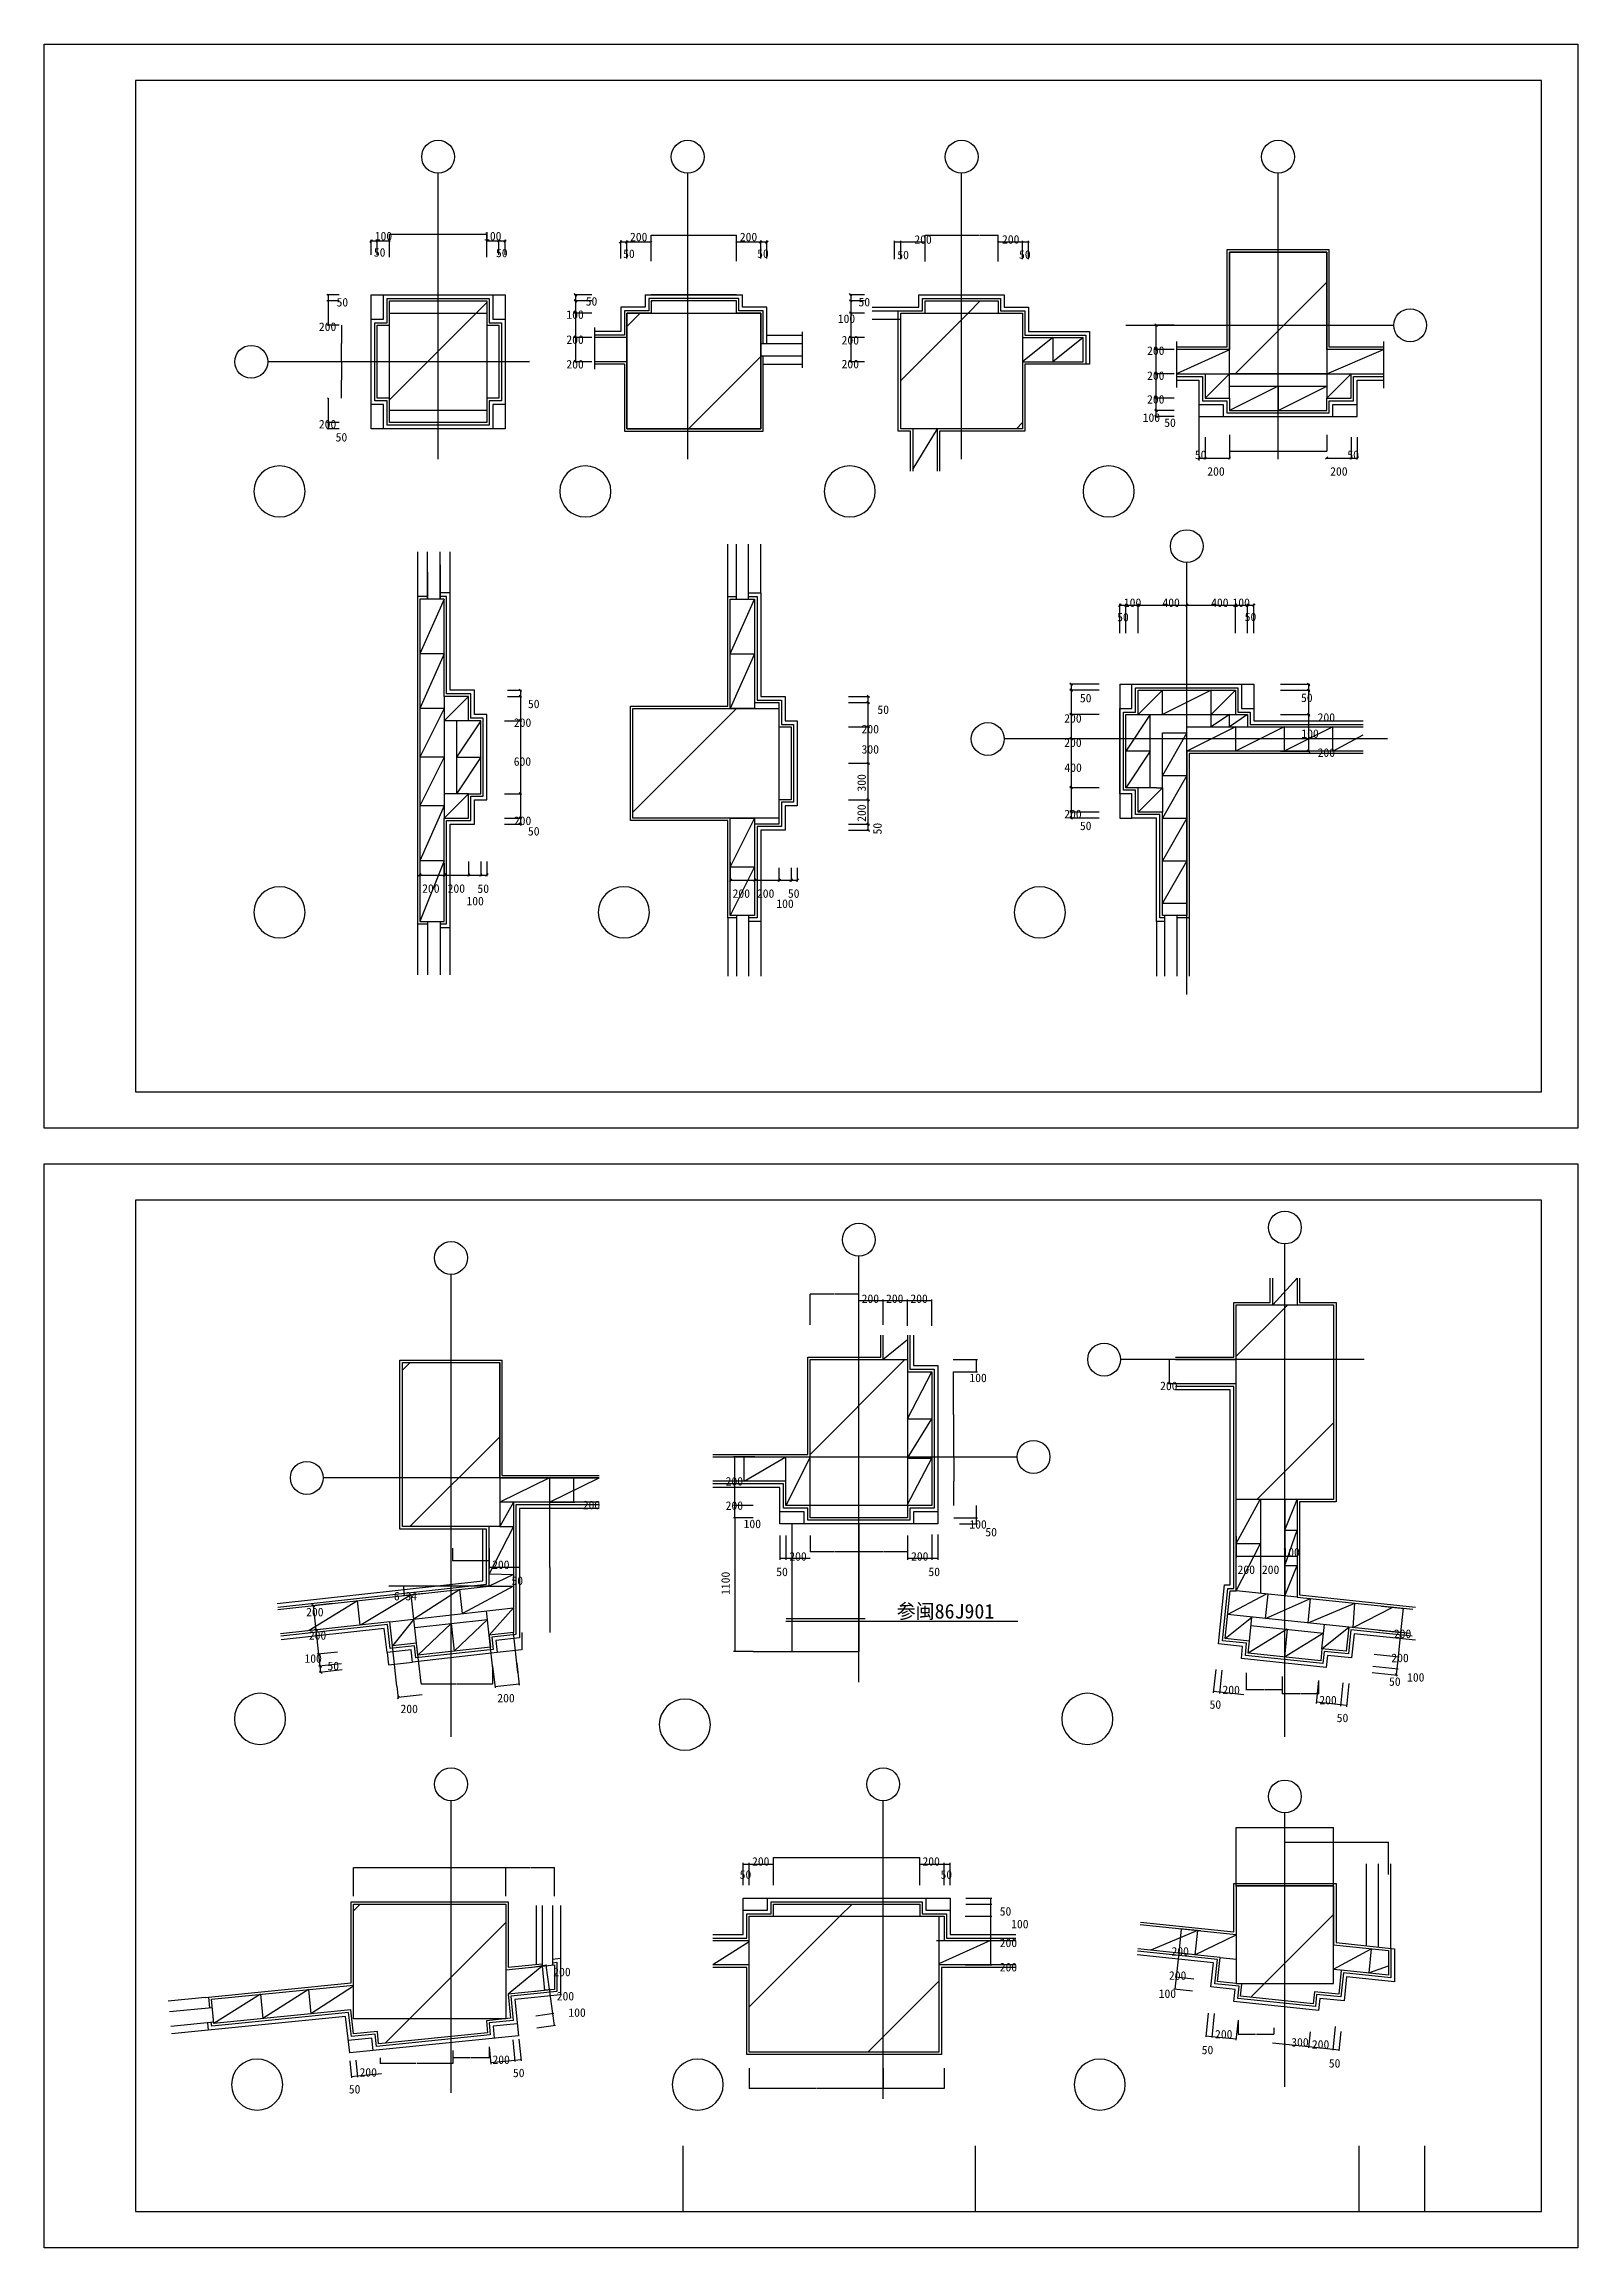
# Model space of a CAD drawing. Header units: metres. Extents: x 2913 to 15513, y -4051 to 14061.
import ezdxf

# ---------------------------------------------------------------- set-up
doc = ezdxf.new("R2010")
doc.units = ezdxf.units.M
for name, color, linetype in [('BZ', 4, 'Continuous'), ('HATCH', 7, 'Continuous'), ('LINE', 2, 'Continuous'), ('PUB_TEXT', 7, 'Continuous'), ('TK', 143, 'Continuous')]:
    doc.layers.add(name, color=color, linetype=linetype)
doc.dimstyles.get("Standard").update_dxf_attribs({"dimtxt": 2.5, "dimasz": 2.5, "dimexe": 1.25, "dimexo": 0.625, "dimtad": 1, "dimcen": 2.5, "dimazin": 3, "dimtfac": 1, "dimtmove": 0, "dimatfit": 3})
pattern_1 = [(45, (0, 0), (-673.52, 673.52), [])]

msp = doc.modelspace()

# ---------------------------------------------------------------- texts
at = {"layer": 'BZ'}
for s, p in [('300', (9663.55, 7918.33)), ('200', (9663.52, 7669.6)), ('50', (9793.55, 7565.67)), ('1100 ', (8545.94, 1315.97))]:
    msp.add_text(s, height=70, rotation=90, dxfattribs=at).set_placement(p)
msp.add_text('参闽86J901', height=120, dxfattribs=at).set_placement((9916.94, 1121.85))
at = {"layer": 'BZ', "char_height": 70, "attachment_point": 1}
for s, insert in [('\\A1;100', (5629.42, 12517.98)), ('\\A1;100', (6527.3, 12517.98)), ('\\A1;200', (7726.22, 12510.71)), ('\\A1;200', (8628.39, 12510.71)), ('\\A1;50', (5622.25, 12384.05)), ('\\A1;50', (6625.37, 12379.67)), ('\\A1;50', (7669.63, 12372.81)), ('\\A1;50', (8770.76, 12374.08)), ('\\A1;50', (9922.22, 12363.15)), ('\\A1;200', (10062.32, 12489.8)), ('\\A1;200', (10782.22, 12490.73)), ('\\A1;50', (10922.07, 12366.36)), ('\\A1;50', (5315.61, 11974.31)), ('\\A1;50', (7362.47, 11981.64)), ('\\A1;50', (9603.49, 11975.41)), ('\\A1;100', (7203.54, 11873.02)), ('\\A1;100', (9432.96, 11839.09)), ('\\A1;200', (5170.51, 11773.17)), ('\\A1;200', (7203.54, 11667.12)), ('\\A1;200', (9464.46, 11662.11)), ('\\A1;200', (7203.54, 11464.79)), ('\\A1;200', (9464.46, 11466.61)), ('\\A1;200', (11973.81, 11576.29)), ('\\A1;200', (11973.81, 11370.75)), ('\\A1;200', (11973.81, 11176.29)), ('\\A1;200', (5170.51, 10972.37)), ('\\A1;100', (11937.81, 11026.29)), ('\\A1;50', (12115.04, 10984.49)), ('\\A1;50', (5308.13, 10864.78)), ('\\A1;50', (12365.76, 10720.71)), ('\\A1;50', (13618.94, 10720.71)), ('\\A1;200', (12468.5, 10584.1)), ('\\A1;200', (13478.04, 10584.1)), ('\\A1;100', (11783.38, 9505.18)), ('\\A1;400', (12100, 9505)), ('\\A1;400', (12500, 9505)), ('\\A1;100', (12675.94, 9505.18)), ('\\A1;50', (11728.22, 9386.24)), ('\\A1;50', (12775.74, 9388.72)), ('\\A1;50', (11422.05, 8721.08)), ('\\A1;50', (13238.55, 8723.77)), ('\\A1;200', (6772.29, 8519.62)), ('\\A1;50', (6887.91, 8673.36)), ('\\A1;50', (9758.55, 8626.2)), ('\\A1;200', (11293.38, 8554.76)), ('\\A1;200', (13375, 8561.85)), ('\\A1;200', (9628.52, 8466.09)), ('\\A1;200', (11293.38, 8354.76)), ('\\A1;100', (13241.39, 8428.89)), ('\\A1;600', (6771.2, 8200)), ('\\A1;300', (9628.55, 8300)), ('\\A1;200', (13375, 8273.21)), ('\\A1;400', (11295, 8150)), ('\\A1;200', (6772.29, 7713.2)), ('\\A1;50', (6887.91, 7626.73)), ('\\A1;200', (11293.38, 7768.53)), ('\\A1;50', (11422.05, 7671.08)), ('\\A1;200', (6018.88, 7156.45)), ('\\A1;200', (6228.04, 7156.45)), ('\\A1;50', (6472.88, 7155.11)), ('\\A1;200', (8568.99, 7115.16)), ('\\A1;200', (8768.99, 7115.16)), ('\\A1;50', (9023.45, 7115.16)), ('\\A1;100', (6382.65, 7052.9)), ('\\A1;100', (8928.05, 7031.38)), ('\\A1;200', (9629.44, 3785.22)), ('\\A1;200', (9829.44, 3785.22)), ('\\A1;200', (10029.44, 3785.22)), ('\\A1;100', (10514.23, 3134.52)), ('\\A1;200', (12081.11, 3068.84)), ('\\A1;200', (8511.94, 2284.76)), ('\\A1;200', (7338.22, 2089.98)), ('\\A1;200', (8511.94, 2084.76)), ('\\A1;100', (8659.44, 1934.76)), ('\\A1;100', (10514.23, 1930.66)), ('\\A1;50', (10645.41, 1867.22)), ('\\A1;200', (9034.94, 1667.64)), ('\\A1;200', (10034.94, 1667.64)), ('\\A1;100', (13085.74, 1701.9)), ('\\A1;200', (6593.56, 1599.07)), ('\\A1;50', (6752.2, 1467.28)), ('\\A1;50', (8927.56, 1540.47)), ('\\A1;50', (10177.56, 1540.47)), ('\\A1;200', (12717.28, 1558.49)), ('\\A1;200', (12917.28, 1558.49)), ('\\A1;6.34', (5786.01, 1340.95)), ('\\A1;200', (5066.04, 1210.27)), ('\\A1;200', (5088.12, 1018.32)), ('\\A1;200', (14001.34, 1032.12)), ('\\A1;100', (5051.78, 828.3)), ('\\A1;50', (5240.98, 767.41)), ('\\A1;200', (13980.44, 833.21)), ('\\A1;200', (12593.27, 570.34)), ('\\A1;50', (13961.47, 638.62)), ('\\A1;100', (14109.66, 673.48)), ('\\A1;200', (5840.98, 414.46)), ('\\A1;200', (6636.09, 502.81)), ('\\A1;50', (12487.35, 450.15)), ('\\A1;200', (13388.89, 486.72)), ('\\A1;50', (13531.59, 340.4)), ('\\A1;200', (8728.83, -839.37)), ('\\A1;200', (10128.83, -839.37)), ('\\A1;50', (8627.18, -947.29)), ('\\A1;50', (10277.18, -947.29)), ('\\A1;50', (10763.26, -1249.77)), ('\\A1;100', (10857.37, -1353.87)), ('\\A1;200', (10763.26, -1508.35)), ('\\A1;200', (12174.58, -1577.98)), ('\\A1;200', (7096, -1747.68)), ('\\A1;200', (10763.26, -1708.35)), ('\\A1;200', (12153.68, -1776.88)), ('\\A1;200', (7124.39, -1946.46)), ('\\A1;100', (12069.39, -1926.06)), ('\\A1;100', (7219.88, -2081.23)), ('\\A1;200', (12532.3, -2259.43)), ('\\A1;300', (13158.16, -2325.49)), ('\\A1;200', (13327.92, -2343.05)), ('\\A1;200', (6596.39, -2468.57)), ('\\A1;50', (12422.52, -2388.66)), ('\\A1;50', (13466.77, -2498.42)), ('\\A1;50', (5416.14, -2711.34)), ('\\A1;200', (5504.41, -2572.67)), ('\\A1;50', (6764.62, -2577.26))]:
    msp.add_mtext(s, dxfattribs=dict(at, insert=insert))

# ---------------------------------------------------------------- blocks, each defined once
blk = doc.blocks.new('_ARCHTICK')
at = {"color": 0, "linetype": 'BYBLOCK'}
blk.add_lwpolyline([(-0.5, -0.5), (0.5, 0.5)], dxfattribs=at)
blk = doc.blocks.new('_INDEX1')
blk.add_lwpolyline([(-0.5, 0, 1), (0.5, 0, 1)], format="xyb", close=True)
blk = doc.blocks.new('*D1')
for p, q in [((5750, 12309.19), (5750, 12497.98)), ((5750.25, 12497.98), (5948.5, 12497.98)), ((5951.5, 12497.98), (6149.75, 12497.98)), ((6150, 12309.19), (6150, 12497.98))]:
    blk.add_line(p, q)
at = {"layer": 'Defpoints'}
for p in [(5750, 12497.98), (5750, 12309.19), (6150, 12309.19)]:
    blk.add_point(p, dxfattribs=at)
at = {"layer": 'BZ', "insert": (5950, 12497.98), "char_height": 1, "attachment_point": 5}
blk.add_mtext('400', dxfattribs=at)
blk = doc.blocks.new('*D2')
for p, q in [((6150, 12309.19), (6150, 12497.98)), ((6150.25, 12497.98), (6348.5, 12497.98)), ((6351.5, 12497.98), (6549.75, 12497.98)), ((6550, 12309.19), (6550, 12497.98))]:
    blk.add_line(p, q)
at = {"layer": 'Defpoints'}
for p in [(6150, 12497.98), (6150, 12309.19), (6550, 12309.19)]:
    blk.add_point(p, dxfattribs=at)
at = {"layer": 'BZ', "insert": (6350, 12497.98), "char_height": 1, "attachment_point": 5}
blk.add_mtext('400', dxfattribs=at)
blk = doc.blocks.new('*D3')
for p, q in [((5356.91, 11600), (5356.66, 11600)), ((5357.16, 11750), (5357.16, 11600)), ((5357.16, 11450), (5357.16, 11600)), ((5357.16, 11600), (5357.16, 11600)), ((5357.41, 11600), (5357.66, 11600))]:
    blk.add_line(p, q)
at = {"layer": 'Defpoints'}
for p in [(5357.16, 11750), (5357.16, 11600), (5357.16, 11450)]:
    blk.add_point(p, dxfattribs=at)
at = {"layer": 'BZ', "insert": (5357.16, 11601.125), "char_height": 1, "attachment_point": 5}
blk.add_mtext('0', dxfattribs=at)
blk = doc.blocks.new('*D4')
for p, q in [((5357.16, 11450), (5357.16, 11300)), ((5356.91, 11300), (5356.66, 11300)), ((5357.16, 11150), (5357.16, 11300)), ((5357.16, 11300), (5357.16, 11300)), ((5357.41, 11300), (5357.66, 11300))]:
    blk.add_line(p, q)
at = {"layer": 'Defpoints'}
for p in [(5357.16, 11450), (5357.16, 11300), (5357.16, 11150)]:
    blk.add_point(p, dxfattribs=at)
at = {"layer": 'BZ', "insert": (5357.16, 11301.125), "char_height": 1, "attachment_point": 5}
blk.add_mtext('0', dxfattribs=at)
blk = doc.blocks.new('*D5')
for p, q in [((7900, 12277.98), (7900, 12490.71)), ((7900.25, 12490.71), (8048.5, 12490.71)), ((8051.5, 12490.71), (8199.75, 12490.71)), ((8200, 12277.98), (8200, 12490.71))]:
    blk.add_line(p, q)
at = {"layer": 'Defpoints'}
for p in [(7900, 12490.71), (7900, 12277.98), (8200, 12277.98)]:
    blk.add_point(p, dxfattribs=at)
at = {"layer": 'BZ', "insert": (8050, 12490.71), "char_height": 1, "attachment_point": 5}
blk.add_mtext('300', dxfattribs=at)
blk = doc.blocks.new('*D6')
for p, q in [((8200, 12277.98), (8200, 12490.71)), ((8200.25, 12490.71), (8398.5, 12490.71)), ((8401.5, 12490.71), (8599.75, 12490.71)), ((8600, 12277.98), (8600, 12490.71))]:
    blk.add_line(p, q)
at = {"layer": 'Defpoints'}
for p in [(8200, 12490.71), (8200, 12277.98), (8600, 12277.98)]:
    blk.add_point(p, dxfattribs=at)
at = {"layer": 'BZ', "insert": (8400, 12490.71), "char_height": 1, "attachment_point": 5}
blk.add_mtext('400', dxfattribs=at)
blk = doc.blocks.new('*D7')
for p, q in [((10150, 12272.94), (10150, 12489.8)), ((10150.25, 12489.8), (10298.5, 12489.8)), ((10301.5, 12489.8), (10449.75, 12489.8)), ((10450, 12272.94), (10450, 12489.8))]:
    blk.add_line(p, q)
at = {"layer": 'Defpoints'}
for p in [(10150, 12489.8), (10150, 12272.94), (10450, 12272.94)]:
    blk.add_point(p, dxfattribs=at)
at = {"layer": 'BZ', "insert": (10300, 12489.8), "char_height": 1, "attachment_point": 5}
blk.add_mtext('300', dxfattribs=at)
blk = doc.blocks.new('*D8')
for p, q in [((10450, 12272.94), (10450, 12489.8)), ((10450.25, 12489.8), (10598.5, 12489.8)), ((10601.5, 12489.8), (10749.75, 12489.8)), ((10750, 12272.94), (10750, 12489.8))]:
    blk.add_line(p, q)
at = {"layer": 'Defpoints'}
for p in [(10450, 12489.8), (10450, 12272.94), (10750, 12272.94)]:
    blk.add_point(p, dxfattribs=at)
at = {"layer": 'BZ', "insert": (10600, 12489.8), "char_height": 1, "attachment_point": 5}
blk.add_mtext('300', dxfattribs=at)
blk = doc.blocks.new('*D9')
for p, q in [((12650, 10850), (12650, 10714.1)), ((12650.25, 10714.1), (13048.5, 10714.1)), ((13051.5, 10714.1), (13449.75, 10714.1)), ((13450, 10850), (13450, 10714.1))]:
    blk.add_line(p, q)
at = {"layer": 'Defpoints'}
for p in [(12650, 10850), (12650, 10714.1), (13450, 10850)]:
    blk.add_point(p, dxfattribs=at)
at = {"layer": 'BZ', "insert": (13050, 10714.1), "char_height": 1, "attachment_point": 5}
blk.add_mtext('800', dxfattribs=at)
blk = doc.blocks.new('*D10')
for p, q in [((7064.29, 2077.28), (7064.29, 1542.28)), ((7064.54, 1542.28), (7065.21, 1542.28)), ((7069.21, 1542.28), (7069.88, 1542.28)), ((7070.13, 1007.28), (7070.13, 1542.28))]:
    blk.add_line(p, q)
at = {"layer": 'Defpoints'}
for p in [(7064.29, 2077.28), (7064.29, 1542.28), (7070.13, 1007.28)]:
    blk.add_point(p, dxfattribs=at)
at = {"layer": 'BZ', "insert": (7067.21, 1542.28), "char_height": 1, "attachment_point": 5}
blk.add_mtext('5,84', dxfattribs=at)
blk = doc.blocks.new('*D11')
for p, q in [((6597.55, 731.65), (6597.55, 583.15)), ((6300.61, 583.15), (6009.42, 583.15)), ((6009.67, 589.3), (6009.67, 583.15)), ((6597.8, 583.15), (6306.61, 583.15))]:
    blk.add_line(p, q)
at = {"layer": 'Defpoints'}
for p in [(6597.55, 731.65), (6009.67, 589.3), (6597.55, 583.15)]:
    blk.add_point(p, dxfattribs=at)
at = {"layer": 'BZ', "insert": (6303.61, 583.15), "char_height": 1, "attachment_point": 5}
blk.add_mtext('587,88', dxfattribs=at)
blk = doc.blocks.new('*D12')
for p, q in [((6268.15, 1699.42), (6268.15, 1597.28)), ((6568.15, 1699.42), (6568.15, 1597.28)), ((6416.65, 1597.28), (6267.9, 1597.28)), ((6568.4, 1597.28), (6419.65, 1597.28))]:
    blk.add_line(p, q)
at = {"layer": 'Defpoints'}
for p in [(6268.15, 1699.42), (6568.15, 1699.42), (6568.15, 1597.28)]:
    blk.add_point(p, dxfattribs=at)
at = {"layer": 'BZ', "insert": (6418.15, 1597.28), "char_height": 1, "attachment_point": 5}
blk.add_mtext('300', dxfattribs=at)
blk = doc.blocks.new('*D13')
for p, q in [((9404.51, 3787.36), (9205.76, 3787.36)), ((9206.01, 3535.27), (9206.01, 3787.36)), ((9606.26, 3787.36), (9407.51, 3787.36)), ((9606.01, 3535.27), (9606.01, 3787.36))]:
    blk.add_line(p, q)
at = {"layer": 'Defpoints'}
for p in [(9606.01, 3787.36), (9206.01, 3535.27), (9606.01, 3535.27)]:
    blk.add_point(p, dxfattribs=at)
at = {"layer": 'BZ', "insert": (9406.01, 3787.36), "char_height": 1, "attachment_point": 5}
blk.add_mtext('400', dxfattribs=at)
blk = doc.blocks.new('*D14')
for p, q in [((10380.46, 3149.95), (10380.46, 2799.95)), ((10380.71, 2799.95), (10382.115, 2799.95)), ((10386.115, 2799.95), (10387.52, 2799.95)), ((10387.77, 2449.95), (10387.77, 2799.95))]:
    blk.add_line(p, q)
at = {"layer": 'Defpoints'}
for p in [(10380.46, 3149.95), (10380.46, 2799.95), (10387.77, 2449.95)]:
    blk.add_point(p, dxfattribs=at)
at = {"layer": 'BZ', "insert": (10384.115, 2799.95), "char_height": 1, "attachment_point": 5}
blk.add_mtext('7,31', dxfattribs=at)
blk = doc.blocks.new('*D15')
for p, q in [((10387.77, 2449.95), (10387.77, 2249.95)), ((10387.52, 2249.95), (10387.27, 2249.95)), ((10387.77, 2049.95), (10387.77, 2249.95)), ((10387.77, 2249.95), (10387.77, 2249.95)), ((10388.02, 2249.95), (10388.27, 2249.95))]:
    blk.add_line(p, q)
at = {"layer": 'Defpoints'}
for p in [(10387.77, 2449.95), (10387.77, 2249.95), (10387.77, 2049.95)]:
    blk.add_point(p, dxfattribs=at)
at = {"layer": 'BZ', "insert": (10387.77, 2251.075), "char_height": 1, "attachment_point": 5}
blk.add_mtext('0', dxfattribs=at)
blk = doc.blocks.new('*D16')
for p, q in [((9404.51, 1670.47), (9205.76, 1670.47)), ((9206.01, 1805.26), (9206.01, 1670.47)), ((9606.26, 1670.47), (9407.51, 1670.47)), ((9606.01, 1805.26), (9606.01, 1670.47))]:
    blk.add_line(p, q)
at = {"layer": 'Defpoints'}
for p in [(9206.01, 1805.26), (9606.01, 1805.26), (9606.01, 1670.47)]:
    blk.add_point(p, dxfattribs=at)
at = {"layer": 'BZ', "insert": (9406.01, 1670.47), "char_height": 1, "attachment_point": 5}
blk.add_mtext('400', dxfattribs=at)
blk = doc.blocks.new('*D17')
for p, q in [((9804.51, 1670.47), (9605.76, 1670.47)), ((9606.01, 1805.26), (9606.01, 1670.47)), ((10006.26, 1670.47), (9807.51, 1670.47)), ((10006.01, 1805.26), (10006.01, 1670.47))]:
    blk.add_line(p, q)
at = {"layer": 'Defpoints'}
for p in [(9606.01, 1805.26), (10006.01, 1805.26), (10006.01, 1670.47)]:
    blk.add_point(p, dxfattribs=at)
at = {"layer": 'BZ', "insert": (9806.01, 1670.47), "char_height": 1, "attachment_point": 5}
blk.add_mtext('400', dxfattribs=at)
blk = doc.blocks.new('*D18')
for p, q in [((13084.88, 644.37), (13084.88, 503.76)), ((13383.24, 613.01), (13383.24, 503.76)), ((13231.06, 503.76), (13084.63, 503.76)), ((13383.49, 503.76), (13237.06, 503.76))]:
    blk.add_line(p, q)
at = {"layer": 'Defpoints'}
for p in [(13084.88, 644.37), (13383.24, 613.01), (13383.24, 503.76)]:
    blk.add_point(p, dxfattribs=at)
at = {"layer": 'BZ', "insert": (13234.06, 503.76), "char_height": 1, "attachment_point": 5}
blk.add_mtext('298,36', dxfattribs=at)
blk = doc.blocks.new('*D19')
for p, q in [((12786.52, 675.72), (12786.52, 535.12)), ((13084.88, 644.37), (13084.88, 535.12)), ((12932.7, 535.12), (12786.27, 535.12)), ((13085.13, 535.12), (12938.7, 535.12))]:
    blk.add_line(p, q)
at = {"layer": 'Defpoints'}
for p in [(12786.52, 675.72), (13084.88, 644.37), (13084.88, 535.12)]:
    blk.add_point(p, dxfattribs=at)
at = {"layer": 'BZ', "insert": (12935.7, 535.12), "char_height": 1, "attachment_point": 5}
blk.add_mtext('298,36', dxfattribs=at)
blk = doc.blocks.new('*D20')
for p, q in [((5456.01, -1160.57), (5456.01, -922.94)), ((5456.26, -922.94), (5854.51, -922.94)), ((5857.51, -922.94), (6255.76, -922.94)), ((6256.01, -1160.57), (6256.01, -922.94))]:
    blk.add_line(p, q)
at = {"layer": 'Defpoints'}
for p in [(5456.01, -922.94), (5456.01, -1160.57), (6256.01, -1160.57)]:
    blk.add_point(p, dxfattribs=at)
at = {"layer": 'BZ', "insert": (5856.01, -922.94), "char_height": 1, "attachment_point": 5}
blk.add_mtext('800', dxfattribs=at)
blk = doc.blocks.new('*D21')
for p, q in [((6256.01, -1160.57), (6256.01, -922.94)), ((6256.26, -922.94), (6479.51, -922.94)), ((6482.51, -922.94), (6705.76, -922.94)), ((6706.01, -1160.57), (6706.01, -922.94))]:
    blk.add_line(p, q)
at = {"layer": 'Defpoints'}
for p in [(6256.01, -922.94), (6256.01, -1160.57), (6706.01, -1160.57)]:
    blk.add_point(p, dxfattribs=at)
at = {"layer": 'BZ', "insert": (6481.01, -922.94), "char_height": 1, "attachment_point": 5}
blk.add_mtext('450', dxfattribs=at)
blk = doc.blocks.new('*D22')
for p, q in [((6706.01, -1160.57), (6706.01, -922.94)), ((6706.26, -922.94), (6904.51, -922.94)), ((6907.51, -922.94), (7105.76, -922.94)), ((7106.01, -1160.57), (7106.01, -922.94))]:
    blk.add_line(p, q)
at = {"layer": 'Defpoints'}
for p in [(6706.01, -922.94), (6706.01, -1160.57), (7106.01, -1160.57)]:
    blk.add_point(p, dxfattribs=at)
at = {"layer": 'BZ', "insert": (6906.01, -922.94), "char_height": 1, "attachment_point": 5}
blk.add_mtext('400', dxfattribs=at)
blk = doc.blocks.new('*D23')
for p, q in [((6415.895, -2489.37), (6269.39, -2489.37)), ((6269.64, -2427.72), (6269.64, -2489.37)), ((6568.4, -2489.37), (6421.895, -2489.37)), ((6568.15, -2397.93), (6568.15, -2489.37))]:
    blk.add_line(p, q)
at = {"layer": 'Defpoints'}
for p in [(6269.64, -2427.72), (6568.15, -2397.93), (6568.15, -2489.37)]:
    blk.add_point(p, dxfattribs=at)
at = {"layer": 'BZ', "insert": (6418.895, -2489.37), "char_height": 1, "attachment_point": 5}
blk.add_mtext('298,51', dxfattribs=at)
blk = doc.blocks.new('*D24')
for p, q in [((5968.12, -2534.07), (5672.35, -2534.07)), ((5672.6, -2487.32), (5672.6, -2534.07)), ((6269.89, -2534.07), (5974.12, -2534.07)), ((6269.64, -2427.72), (6269.64, -2534.07))]:
    blk.add_line(p, q)
at = {"layer": 'Defpoints'}
for p in [(5672.6, -2487.32), (6269.64, -2427.72), (6269.64, -2534.07)]:
    blk.add_point(p, dxfattribs=at)
at = {"layer": 'BZ', "insert": (5971.12, -2534.07), "char_height": 1, "attachment_point": 5}
blk.add_mtext('597,04', dxfattribs=at)
blk = doc.blocks.new('*D25')
for p, q in [((8906.01, -1070.49), (8906.01, -841.87)), ((8906.26, -841.87), (9354.51, -841.87)), ((9357.51, -841.87), (9805.76, -841.87)), ((9806.01, -1070.49), (9806.01, -841.87))]:
    blk.add_line(p, q)
at = {"layer": 'Defpoints'}
for p in [(8906.01, -841.87), (8906.01, -1070.49), (9806.01, -1070.49)]:
    blk.add_point(p, dxfattribs=at)
at = {"layer": 'BZ', "insert": (9356.01, -841.87), "char_height": 1, "attachment_point": 5}
blk.add_mtext('900', dxfattribs=at)
blk = doc.blocks.new('*D26')
for p, q in [((9806.01, -1070.49), (9806.01, -841.87)), ((9806.26, -841.87), (9954.51, -841.87)), ((9957.51, -841.87), (10105.76, -841.87)), ((10106.01, -1070.49), (10106.01, -841.87))]:
    blk.add_line(p, q)
at = {"layer": 'Defpoints'}
for p in [(9806.01, -841.87), (9806.01, -1070.49), (10106.01, -1070.49)]:
    blk.add_point(p, dxfattribs=at)
at = {"layer": 'BZ', "insert": (9956.01, -841.87), "char_height": 1, "attachment_point": 5}
blk.add_mtext('300', dxfattribs=at)
blk = doc.blocks.new('*D27')
for p, q in [((9806.01, -2573.15), (9806.01, -2739.65)), ((10306.01, -2573.15), (10306.01, -2739.65)), ((10054.51, -2739.65), (9805.76, -2739.65)), ((10306.26, -2739.65), (10057.51, -2739.65))]:
    blk.add_line(p, q)
at = {"layer": 'Defpoints'}
for p in [(9806.01, -2573.15), (10306.01, -2573.15), (10306.01, -2739.65)]:
    blk.add_point(p, dxfattribs=at)
at = {"layer": 'BZ', "insert": (10056.01, -2739.65), "char_height": 1, "attachment_point": 5}
blk.add_mtext('500', dxfattribs=at)
blk = doc.blocks.new('*D28')
for p, q in [((8706.01, -2573.15), (8706.01, -2739.65)), ((9806.01, -2573.15), (9806.01, -2739.65)), ((9254.01, -2739.65), (8705.76, -2739.65)), ((9806.26, -2739.65), (9258.01, -2739.65))]:
    blk.add_line(p, q)
at = {"layer": 'Defpoints'}
for p in [(8706.01, -2573.15), (9806.01, -2573.15), (9806.01, -2739.65)]:
    blk.add_point(p, dxfattribs=at)
at = {"layer": 'BZ', "insert": (9256.01, -2739.65), "char_height": 1, "attachment_point": 5}
blk.add_mtext('1100', dxfattribs=at)
blk = doc.blocks.new('*D29')
for p, q in [((13106.01, -980.54), (13106.01, -716.82)), ((13106.26, -716.82), (13529.51, -716.82)), ((13532.51, -716.82), (13955.76, -716.82)), ((13956.01, -980.54), (13956.01, -716.82))]:
    blk.add_line(p, q)
at = {"layer": 'Defpoints'}
for p in [(13106.01, -716.82), (13106.01, -980.54), (13956.01, -980.54)]:
    blk.add_point(p, dxfattribs=at)
at = {"layer": 'BZ', "insert": (13531.01, -716.82), "char_height": 1, "attachment_point": 5}
blk.add_mtext('850', dxfattribs=at)
blk = doc.blocks.new('*D30')
for p, q in [((12721.22, -2177.67), (12721.22, -2294.13)), ((12721.47, -2294.13), (12865.61, -2294.13)), ((12871.61, -2294.13), (13015.75, -2294.13)), ((13016, -2243), (13016, -2294.13))]:
    blk.add_line(p, q)
at = {"layer": 'Defpoints'}
for p in [(12721.22, -2177.67), (12721.22, -2294.13), (13016, -2243)]:
    blk.add_point(p, dxfattribs=at)
at = {"layer": 'BZ', "insert": (12868.61, -2294.13), "char_height": 1, "attachment_point": 5}
blk.add_mtext('294,78', dxfattribs=at)
blk = doc.blocks.new('*D31')
for p, q in [((12706.01, -1080.89), (12706.01, -594.67)), ((12706.26, -594.67), (13103.51, -594.67)), ((13108.51, -594.67), (13505.76, -594.67)), ((13506.01, -1080.89), (13506.01, -594.67))]:
    blk.add_line(p, q)
at = {"layer": 'Defpoints'}
for p in [(12706.01, -594.67), (12706.01, -1080.89), (13506.01, -1080.89)]:
    blk.add_point(p, dxfattribs=at)
at = {"layer": 'BZ', "insert": (13106.01, -594.67), "char_height": 1, "attachment_point": 5}
blk.add_mtext('(900)', dxfattribs=at)

# ---------------------------------------------------------------- dimensions: what is measured, and where the dimension line sits
at = {"layer": 'BZ'}
for base, p1, p2, picture, middle in [((5750, 12497.98), (5750, 12309.19), (6150, 12309.19), '*D1', (5950, 12497.98)), ((6150, 12497.98), (6150, 12309.19), (6550, 12309.19), '*D2', (6350, 12497.98)), ((7900, 12490.71), (7900, 12277.98), (8200, 12277.98), '*D5', (8050, 12490.71)), ((8200, 12490.71), (8200, 12277.98), (8600, 12277.98), '*D6', (8400, 12490.71)), ((10150, 12489.8), (10150, 12272.94), (10450, 12272.94), '*D7', (10300, 12489.8)), ((10450, 12489.8), (10450, 12272.94), (10750, 12272.94), '*D8', (10600, 12489.8)), ((5357.16, 11600), (5357.16, 11750), (5357.16, 11450), '*D3', (5357.16, 11601.125)), ((5357.16, 11300), (5357.16, 11450), (5357.16, 11150), '*D4', (5357.16, 11301.125)), ((12650, 10714.1), (12650, 10850), (13450, 10850), '*D9', (13050, 10714.1)), ((9606.01, 3787.36), (9606.01, 3535.27), (9206.01, 3535.27), '*D13', (9406.01, 3787.36)), ((10380.46, 2799.95), (10380.46, 3149.95), (10387.77, 2449.95), '*D14', (10384.115, 2799.95)), ((10387.77, 2249.95), (10387.77, 2449.95), (10387.77, 2049.95), '*D15', (10387.77, 2251.075)), ((7064.29, 1542.28), (7064.29, 2077.28), (7070.13, 1007.28), '*D10', (7067.21, 1542.28)), ((6568.15, 1597.28), (6568.15, 1699.42), (6268.15, 1699.42), '*D12', (6418.15, 1597.28)), ((9606.01, 1670.47), (9606.01, 1805.26), (9206.01, 1805.26), '*D16', (9406.01, 1670.47)), ((10006.01, 1670.47), (10006.01, 1805.26), (9606.01, 1805.26), '*D17', (9806.01, 1670.47)), ((6597.55, 583.15), (6597.55, 731.65), (6009.67, 589.3), '*D11', (6303.61, 583.15)), ((13084.88, 535.12), (13084.88, 644.37), (12786.52, 675.72), '*D19', (12935.7, 535.12)), ((13383.24, 503.76), (13383.24, 613.01), (13084.88, 644.37), '*D18', (13234.06, 503.76)), ((13106.01, -716.82), (13106.01, -980.54), (13956.01, -980.54), '*D29', (13531.01, -716.82)), ((8906.01, -841.87), (8906.01, -1070.49), (9806.01, -1070.49), '*D25', (9356.01, -841.87)), ((9806.01, -841.87), (9806.01, -1070.49), (10106.01, -1070.49), '*D26', (9956.01, -841.87)), ((5456.01, -922.94), (5456.01, -1160.57), (6256.01, -1160.57), '*D20', (5856.01, -922.94)), ((6256.01, -922.94), (6256.01, -1160.57), (6706.01, -1160.57), '*D21', (6481.01, -922.94)), ((6706.01, -922.94), (6706.01, -1160.57), (7106.01, -1160.57), '*D22', (6906.01, -922.94)), ((12721.22, -2294.13), (12721.22, -2177.67), (13016, -2243), '*D30', (12868.61, -2294.13)), ((6269.64, -2534.07), (6269.64, -2427.72), (5672.6, -2487.32), '*D24', (5971.12, -2534.07)), ((6568.15, -2489.37), (6568.15, -2397.93), (6269.64, -2427.72), '*D23', (6418.895, -2489.37)), ((9806.01, -2739.65), (9806.01, -2573.15), (8706.01, -2573.15), '*D28', (9256.01, -2739.65)), ((10306.01, -2739.65), (10306.01, -2573.15), (9806.01, -2573.15), '*D27', (10056.01, -2739.65))]:
    dim = msp.add_linear_dim(base=base, p1=p1, p2=p2, dimstyle='Standard', dxfattribs=at)
    dim.commit()
    dim.dimension.update_dxf_attribs({"geometry": picture, "text_midpoint": middle})
dim = msp.add_linear_dim(base=(12706.01, -594.67), p1=(12706.01, -1080.89), p2=(13506.01, -1080.89), text='(900)', dimstyle='Standard', dxfattribs=at)
dim.commit()
dim.dimension.update_dxf_attribs({"geometry": '*D31', "text_midpoint": (13106.01, -594.67)})

# ---------------------------------------------------------------- hatches: boundary and pattern name
at = {"layer": 'HATCH'}
h = msp.add_hatch(dxfattribs=at)
h.set_pattern_fill('AN31C', scale=300)
h.set_pattern_definition(pattern_1)
h.paths.add_polyline_path([(13450, 12350), (12650, 12350), (12650, 11550), (12650, 11350), (13450, 11350)])
h = msp.add_hatch(dxfattribs=at)
h.set_pattern_fill('AN33C', scale=300)
h.set_pattern_definition(pattern_1)
h.paths.add_polyline_path([(6550, 11950), (5750, 11950), (5750, 11850), (6550, 11850)])
h.paths.add_polyline_path([(6650, 11750), (6550, 11750), (6550, 11150), (6650, 11150)])
h.paths.add_polyline_path([(6550, 11050), (5750, 11050), (5750, 10950), (6550, 10950)])
h.paths.add_polyline_path([(5750, 11750), (5650, 11750), (5650, 11150), (5750, 11150)])
h = msp.add_hatch(dxfattribs=at)
h.set_pattern_fill('AN31C', scale=300)
h.set_pattern_definition(pattern_1)
h.paths.add_polyline_path([(6550, 11850), (5750, 11850), (5750, 11050), (6550, 11050)])
h = msp.add_hatch(dxfattribs=at)
h.set_pattern_fill('AN31C', scale=300)
h.set_pattern_definition(pattern_1)
h.paths.add_polyline_path([(7700, 11850), (7700, 10900), (8800, 10900), (8800, 11850)])
h = msp.add_hatch(dxfattribs=at)
h.set_pattern_fill('AN33C', scale=300)
h.set_pattern_definition(pattern_1)
h.paths.add_polyline_path([(7900, 11950), (7900, 11850), (8600, 11850), (8600, 11950)])
h = msp.add_hatch(dxfattribs=at)
h.set_pattern_fill('AN31C', scale=300)
h.set_pattern_definition(pattern_1)
h.paths.add_polyline_path([(10950, 11850), (9950, 11850), (9950, 10900), (10950, 10900)])
h = msp.add_hatch(dxfattribs=at)
h.set_pattern_fill('AN33C', scale=300)
h.set_pattern_definition(pattern_1)
h.paths.add_polyline_path([(10750, 11950), (10150, 11950), (10150, 11850), (10750, 11850)])
h = msp.add_hatch(dxfattribs=at)
h.set_pattern_fill('AN31C', scale=300)
h.set_pattern_definition(pattern_1)
h.paths.add_polyline_path([(8950, 8600), (7750, 8600), (7750, 7700), (8950, 7700), (8950, 7850)])
h = msp.add_hatch(dxfattribs=at)
h.set_pattern_fill('AN33C', scale=300)
h.set_pattern_definition(pattern_1)
h.paths.add_polyline_path([(9050, 8450), (8950, 8450), (8950, 7850), (9050, 7850)])
h = msp.add_hatch(dxfattribs=at)
h.set_pattern_fill('AN31C', scale=300)
h.set_pattern_definition(pattern_1)
h.paths.add_polyline_path([(13506.01, 3699.95), (13206.01, 3699.95), (12706.01, 3699.95), (12706.01, 3249.95), (12706.01, 2099.95), (13506.01, 2099.95)])
h = msp.add_hatch(dxfattribs=at)
h.set_pattern_fill('AN31C', scale=300)
h.set_pattern_definition(pattern_1)
h.paths.add_polyline_path([(6656.01, 3226.46), (5856.01, 3226.46), (5856.01, 1877.28), (6656.01, 1877.28)])
h = msp.add_hatch(dxfattribs=at)
h.set_pattern_fill('AN31C', scale=300)
h.set_pattern_definition(pattern_1)
h.paths.add_polyline_path([(10006.01, 3249.95), (9206.01, 3249.95), (9206.01, 2449.95), (9206.01, 2049.95), (10006.01, 2049.95)])
h = msp.add_hatch(dxfattribs=at)
h.set_pattern_fill('AN33C', scale=300)
h.set_pattern_definition(pattern_1)
h.paths.add_polyline_path([(10006.01, 1949.95), (10006.01, 2049.95), (9206.01, 2049.95), (9206.01, 1949.95)])
h = msp.add_hatch(dxfattribs=at)
h.set_pattern_fill('AN31C', scale=300)
h.set_pattern_definition(pattern_1)
h.paths.add_polyline_path([(13506.01, -1075.47), (12706.01, -1075.47), (12706.01, -1877.68), (13506.01, -1877.68)])
h = msp.add_hatch(dxfattribs=at)
h.set_pattern_fill('AN31C', scale=300)
h.set_pattern_definition(pattern_1)
h.paths.add_polyline_path([(5456.01, -1225.47), (5456.01, -2167.39), (6706.01, -2167.39), (6706.01, -1225.47)])
h = msp.add_hatch(dxfattribs=at)
h.set_pattern_fill('AN33C', scale=300)
h.set_pattern_definition(pattern_1)
h.paths.add_polyline_path([(8906.01, -1225.47), (8906.01, -1325.47), (10106.01, -1325.47), (10106.01, -1225.47)])
h = msp.add_hatch(dxfattribs=at)
h.set_pattern_fill('AN31C', scale=300)
h.set_pattern_definition(pattern_1)
h.paths.add_polyline_path([(8706.01, -1325.47), (8706.01, -2442.37), (10264.06, -2442.37), (10264.06, -1325.47)])
h = msp.add_hatch(dxfattribs=at)
h.set_pattern_fill('AN33C', scale=300)
h.set_pattern_definition(pattern_1)
h.paths.add_polyline_path([(10306.01, -1325.47), (10264.06, -1325.47), (10264.06, -1525.47), (10306.01, -1525.47)])
h = msp.add_hatch(dxfattribs=at)
h.set_pattern_fill('AN33C', scale=300)
h.set_pattern_definition(pattern_1)
h.paths.add_polyline_path([(13348.95, -1945.25), (13547.85, -1966.16), (13568.76, -1767.25), (13506.01, -1760.66), (13506.01, -1877.68), (12706.01, -1877.68), (12752.24, -1882.54), (12741.78, -1981.99), (13338.5, -2044.71)])
h.paths.add_polyline_path([(12706.01, -1676.58), (12574.24, -1662.73), (12553.33, -1861.63), (12706.01, -1877.68)])
h = msp.add_hatch(dxfattribs=at)
h.set_pattern_fill('AN33C', scale=300)
h.set_pattern_definition(pattern_1)
h.paths.add_polyline_path([(6546.73, -2183.29), (6706.01, -2167.39), (5456.01, -2167.39), (5441.33, -2169.14), (5456.01, -2292.15), (5651.18, -2272.67), (5661.11, -2372.18), (6556.66, -2282.79)])
h.paths.add_polyline_path([(6725.88, -1964.41), (6706.01, -1964.41), (6706.01, -2167.39), (6745.74, -2163.42)])

# ---------------------------------------------------------------- linework, layer by layer
for p, q in [((6150, 10650), (6150, 13000)), ((8200, 10650), (8200, 13000)), ((10450, 10650), (10450, 13000)), ((13050, 10650), (13050, 13000)), ((11800, 11750), (14000, 11750)), ((6900, 11450), (4750, 11450)), ((12300, 6250), (12300, 9800)), ((13950, 8350), (10800, 8350)), ((6000, 7329.41), (6000, 7221.45)), ((6200, 7329.41), (6200, 7221.45)), ((13106.01, 149.95), (13106.01, 4199.95)), ((9606.01, 599.95), (9606.01, 4099.95)), ((6256.01, 149.95), (6256.01, 3949.95)), ((13756.01, 3249.95), (11756.01, 3249.95)), ((8406.01, 2449.95), (10906.01, 2449.95)), ((7472.56, 2277.28), (5206.01, 2277.28)), ((6568.15, 1387.52), (5744.63, 1387.52)), ((6032.45, 1387.52), (5855.84, 1387.52)), ((6035.73, 1328.37), (5860.2, 1308.87)), ((5279.03, 1244.29), (5114.91, 1226.06)), ((5301.12, 1045.52), (5136.99, 1027.28)), ((13827.57, 729.32), (14035.35, 707.48)), ((13822.35, 679.59), (14030.12, 657.75)), ((6256.01, -2775.47), (6256.01, -375.47)), ((9806.01, -2825.47), (9806.01, -375.47)), ((13106.01, -2725.47), (13106.01, -475.47))]:
    msp.add_line(p, q)
for centre in [(6150, 13135.05), (8200, 13135.05), (10450, 13135.05), (13050, 13135.05), (14135.05, 11750), (4614.95, 11450), (12300, 9935.05), (10664.95, 8350), (9606.01, 4235), (13106.01, 4335), (6256.01, 4085), (11620.96, 3249.95), (11041.06, 2449.95), (5070.96, 2277.28), (6256.01, -240.43), (9806.01, -240.43), (13106.01, -340.43)]:
    msp.add_circle(centre, 135.05)
at = {"layer": 'BZ'}
for p, q in [((5600, 12329.19), (5600, 12452.98)), ((5600, 12442.98), (5650, 12442.98)), ((5650, 12329.19), (5650, 12452.98)), ((5650, 12442.98), (5750, 12442.98)), ((5650, 12442.98), (5660, 12442.98)), ((5750, 12329.19), (5750, 12452.98)), ((6550, 12442.98), (6650, 12442.98)), ((6650, 12329.19), (6650, 12452.98)), ((6650, 12442.98), (6700, 12442.98)), ((6700, 12329.19), (6700, 12452.98)), ((7650, 12297.98), (7650, 12445.71)), ((7650, 12435.71), (7700, 12435.71)), ((7700, 12297.98), (7700, 12445.71)), ((7700, 12435.71), (7900, 12435.71)), ((7700, 12435.71), (7710, 12435.71)), ((7900, 12297.98), (7900, 12445.71)), ((8600, 12435.71), (8800, 12435.71)), ((8800, 12297.98), (8800, 12445.71)), ((8800, 12435.71), (8850, 12435.71)), ((8850, 12297.98), (8850, 12445.71)), ((9900, 12292.94), (9900, 12444.8)), ((9900, 12434.8), (9950, 12434.8)), ((9950, 12292.94), (9950, 12444.8)), ((9950, 12292.94), (9950, 12444.8)), ((9950, 12434.8), (10105, 12434.8)), ((9950, 12434.8), (10150, 12434.8)), ((10150, 12292.94), (10150, 12444.8)), ((10750, 12434.8), (10950, 12434.8)), ((10950, 12292.94), (10950, 12444.8)), ((10950, 12434.8), (11000, 12434.8)), ((11000, 12292.94), (11000, 12444.8)), ((5337.16, 12000), (5235.51, 12000)), ((5245.51, 12000), (5245.51, 11950)), ((7412.35, 12000), (7268.54, 12000)), ((7278.54, 12000), (7278.54, 11950)), ((9651.34, 12000), (9529.46, 12000)), ((9539.46, 12000), (9539.46, 11950)), ((5337.16, 11950), (5235.51, 11950)), ((5245.51, 11950), (5245.51, 11750)), ((5245.51, 11950), (5245.51, 11940)), ((7412.35, 11950), (7268.54, 11950)), ((7412.35, 11850), (7268.54, 11850)), ((7278.54, 11950), (7278.54, 11850)), ((7278.54, 11950), (7278.54, 11940)), ((7278.54, 11850), (7278.54, 11650)), ((9651.34, 11950), (9529.46, 11950)), ((9651.34, 11850), (9529.46, 11850)), ((9539.46, 11950), (9539.46, 11850)), ((9539.46, 11950), (9539.46, 11795)), ((9539.46, 11850), (9539.46, 11650)), ((5337.16, 11750), (5235.51, 11750)), ((7412.35, 11650), (7268.54, 11650)), ((7278.54, 11650), (7278.54, 11450)), ((9651.34, 11650), (9529.46, 11650)), ((9539.46, 11650), (9539.46, 11450)), ((12195.69, 11750), (12038.81, 11750)), ((12048.81, 11550), (12048.81, 11750)), ((7412.35, 11450), (7268.54, 11450)), ((9651.34, 11450), (9529.46, 11450)), ((12195.69, 11550), (12038.81, 11550)), ((12048.81, 11350), (12048.81, 11550)), ((12195.69, 11350), (12038.81, 11350)), ((12048.81, 11150), (12048.81, 11350)), ((5245.51, 11150), (5245.51, 10950)), ((12195.69, 11150), (12038.81, 11150)), ((12195.69, 11050), (12038.81, 11050)), ((12048.81, 11050), (12048.81, 11150)), ((12048.81, 11000), (12048.81, 11050)), ((5337.16, 10950), (5235.51, 10950)), ((5337.16, 10900), (5235.51, 10900)), ((5245.51, 10950), (5245.51, 10900)), ((12195.69, 11000), (12038.81, 11000)), ((12400, 11000.9), (12400, 10639.1)), ((12450, 10830), (12450, 10649.1)), ((12650, 10830), (12650, 10649.1)), ((13650, 10830), (13650, 10649.1)), ((13700, 10830), (13700, 10649.1)), ((12400, 10659.1), (12500, 10659.1)), ((12450, 10659.1), (12650, 10659.1)), ((13450, 10659.1), (13650, 10659.1)), ((13650, 10659.1), (13700, 10659.1)), ((11750, 9220), (11750, 9460)), ((11750, 9450), (11800, 9450)), ((11800, 9220), (11800, 9460)), ((11800, 9450), (11900, 9450)), ((11900, 9220), (11900, 9460)), ((11900, 9450), (12300, 9450)), ((12300, 9220), (12300, 9460)), ((12300, 9450), (12700, 9450)), ((12700, 9220), (12700, 9460)), ((12700, 9450), (12800, 9450)), ((12800, 9220), (12800, 9460)), ((12800, 9450), (12850, 9450)), ((12850, 9220), (12850, 9460)), ((6720.98, 8750), (6836.2, 8750)), ((6720.98, 8700), (6836.2, 8700)), ((6826.2, 8750), (6826.2, 8700)), ((6826.2, 8700), (6826.2, 8500)), ((9520, 8700), (9693.55, 8700)), ((9683.55, 8650), (9683.55, 8700)), ((11580, 8800), (11340, 8800)), ((11580, 8750), (11340, 8750)), ((11350, 8800), (11350, 8750)), ((11350, 8750), (11350, 8550)), ((13070, 8800), (13310, 8800)), ((13070, 8750), (13310, 8750)), ((13300, 8800), (13300, 8750)), ((13300, 8750), (13300, 8550)), ((9520, 8650), (9693.55, 8650)), ((9683.55, 8450), (9683.55, 8650)), ((11580, 8550), (11340, 8550)), ((11350, 8550), (11350, 8350)), ((13070, 8550), (13310, 8550)), ((13300, 8550), (13300, 8450)), ((6695.94, 8500), (6836.2, 8500)), ((6826.2, 8500), (6826.2, 7900)), ((9520, 8450), (9693.55, 8450)), ((9683.55, 8150), (9683.55, 8450)), ((11580, 8350), (11340, 8350)), ((11350, 8350), (11350, 7950)), ((13070, 8450), (13310, 8450)), ((13300, 8450), (13300, 8250)), ((13070, 8250), (13310, 8250)), ((9520, 8150), (9693.55, 8150)), ((9683.55, 7850), (9683.55, 8150)), ((6695.94, 7900), (6836.2, 7900)), ((6826.2, 7900), (6826.2, 7700)), ((9520, 7850), (9693.55, 7850)), ((9683.55, 7650), (9683.55, 7850)), ((11580, 7950), (11340, 7950)), ((11350, 7950), (11350, 7750)), ((6695.94, 7700), (6836.2, 7700)), ((6695.94, 7650), (6836.2, 7650)), ((6826.2, 7700), (6826.2, 7650)), ((9520, 7650), (9693.55, 7650)), ((9683.55, 7600), (9683.55, 7650)), ((11580, 7750), (11340, 7750)), ((11580, 7700), (11340, 7700)), ((11350, 7750), (11350, 7700)), ((9520, 7600), (9693.55, 7600)), ((6400, 7344.16), (6400, 7221.45)), ((6500, 7344.16), (6500, 7221.45)), ((6550, 7344.16), (6550, 7221.45)), ((8550, 7338.24), (8550, 7180.16)), ((8750, 7338.24), (8750, 7180.16)), ((8950, 7292.4), (8950, 7180.16)), ((9050, 7292.4), (9050, 7180.16)), ((9100, 7292.4), (9100, 7180.16)), ((6000, 7231.45), (6200, 7231.45)), ((6200, 7231.45), (6400, 7231.45)), ((6400, 7231.45), (6500, 7231.45)), ((6500, 7231.45), (6550, 7231.45)), ((8550, 7190.16), (8750, 7190.16)), ((8750, 7190.16), (8950, 7190.16)), ((8950, 7190.16), (9050, 7190.16)), ((9050, 7190.16), (9100, 7190.16)), ((9606.01, 3535.27), (9606.01, 3742.36)), ((9806.01, 3732.36), (9606.01, 3732.36)), ((9806.01, 3535.27), (9806.01, 3742.36)), ((10006.01, 3732.36), (9806.01, 3732.36)), ((10006.01, 3527.97), (10006.01, 3742.36)), ((10206.01, 3732.36), (10006.01, 3732.36)), ((10206.01, 3527.97), (10206.01, 3742.36)), ((10380.46, 3249.95), (10580.41, 3249.95)), ((10380.46, 3149.95), (10580.41, 3149.95)), ((10570.41, 3249.95), (10570.41, 3149.95)), ((12456.01, 3249.95), (12146.11, 3249.95)), ((12156.11, 3249.95), (12156.11, 3049.95)), ((12456.01, 3049.95), (12146.11, 3049.95)), ((8752.94, 2449.95), (8576.94, 2449.95)), ((8586.94, 2249.95), (8586.94, 2449.95)), ((7064.29, 2277.28), (7273.22, 2277.28)), ((7263.22, 2277.28), (7263.22, 2077.28)), ((8752.94, 2249.95), (8576.94, 2249.95)), ((8586.94, 2049.95), (8586.94, 2249.95)), ((7064.29, 2077.28), (7273.22, 2077.28)), ((8737.38, 2049.95), (8576.94, 2049.95)), ((8586.94, 1949.95), (8586.94, 2049.95)), ((10570.41, 2049.95), (10570.41, 1949.95)), ((8737.38, 1949.95), (8576.94, 1949.95)), ((8737.38, 1949.95), (8576.94, 1949.95)), ((8586.94, 1949.95), (8586.94, 849.95)), ((10206.01, 1812.56), (10206.01, 1605.47)), ((10256.01, 1812.56), (10256.01, 1605.47)), ((10387.77, 1949.95), (10580.41, 1949.95)), ((10431.6, 1899.95), (10580.41, 1899.95)), ((10570.41, 1949.95), (10570.41, 1899.95)), ((6568.15, 1699.42), (6568.15, 1532.28)), ((6768.15, 1699.42), (6768.15, 1532.28)), ((6818.15, 1699.42), (6818.15, 1532.28)), ((8956.01, 1805.26), (8956.01, 1605.47)), ((9006.01, 1805.26), (9006.01, 1605.47)), ((10006.01, 1805.26), (10006.01, 1605.47)), ((12706.01, 1798.12), (12706.01, 1623.49)), ((12706.01, 1633.49), (12906.01, 1633.49)), ((12906.01, 1798.12), (12906.01, 1623.49)), ((12906.01, 1633.49), (13106.01, 1633.49)), ((13106.01, 1809.1), (13106.01, 1623.49)), ((13106.01, 1633.49), (13206.01, 1633.49)), ((13206.01, 1809.1), (13206.01, 1623.49)), ((6768.15, 1542.28), (6568.15, 1542.28)), ((6818.15, 1542.28), (6768.15, 1542.28)), ((9006.01, 1615.47), (8956.01, 1615.47)), ((9206.01, 1615.47), (9006.01, 1615.47)), ((10206.01, 1615.47), (10006.01, 1615.47)), ((10256.01, 1615.47), (10206.01, 1615.47)), ((5486.88, 1267.39), (5091.09, 1022.18)), ((5146.93, 1028.38), (5124.84, 1227.16)), ((9006.01, 1099.95), (10911.83, 1099.95)), ((13899.44, 1224.52), (14087.61, 1204.74)), ((14077.67, 1205.79), (14056.76, 1006.88)), ((5169.02, 829.61), (5146.93, 1028.38)), ((6009.67, 589.3), (5973.05, 918.94)), ((6606, 655.55), (6569.38, 985.2)), ((6804.78, 677.64), (6768.15, 1007.28)), ((13878.53, 1025.61), (14066.71, 1005.84)), ((14056.76, 1006.88), (14035.86, 807.98)), ((5323.2, 846.74), (5159.08, 828.5)), ((5180.06, 730.22), (5169.02, 829.61)), ((5357.3, 749.91), (5170.12, 729.12)), ((5185.58, 680.53), (5180.06, 730.22)), ((5810.9, 567.21), (5774.27, 896.86)), ((6597.55, 731.65), (6617.54, 551.67)), ((6796.32, 753.73), (6816.32, 573.76)), ((8737.38, 849.95), (8576.94, 849.95)), ((13838.03, 828.77), (14045.8, 806.93)), ((14035.86, 807.98), (14025.4, 708.52)), ((5362.82, 700.22), (5175.64, 679.42)), ((5810.9, 567.21), (5822.44, 463.33)), ((6815.22, 583.7), (6616.44, 561.61)), ((12537.89, 701.86), (12517.97, 512.29)), ((12587.62, 696.63), (12567.7, 507.06)), ((13383.24, 613.01), (13363.31, 423.44)), ((13582.14, 592.1), (13562.22, 402.54)), ((13631.87, 586.88), (13611.94, 397.31)), ((14025.4, 708.52), (14020.18, 658.8)), ((6020.11, 495.35), (5821.33, 473.27)), ((12568.74, 517.01), (12519.02, 522.24)), ((12767.65, 496.1), (12568.74, 517.01)), ((13563.26, 412.48), (13364.36, 433.39)), ((13612.99, 407.25), (13563.26, 412.48)), ((8656.01, -1070.49), (8656.01, -886.87)), ((8656.01, -896.87), (8706.01, -896.87)), ((8706.01, -1070.49), (8706.01, -886.87)), ((8706.01, -896.87), (8906.01, -896.87)), ((8906.01, -1070.49), (8906.01, -886.87)), ((10106.01, -896.87), (10306.01, -896.87)), ((10306.01, -1070.49), (10306.01, -886.87)), ((10306.01, -896.87), (10356.01, -896.87)), ((10356.01, -1070.49), (10356.01, -886.87)), ((10484.53, -1175.47), (10698.26, -1175.47)), ((10484.53, -1225.47), (10698.26, -1225.47)), ((10688.26, -1175.47), (10688.26, -1225.47)), ((10688.26, -1225.47), (10688.26, -1325.47)), ((10478.54, -1325.47), (10698.26, -1325.47)), ((10688.26, -1325.47), (10688.26, -1525.47)), ((12255.18, -1428.09), (12234.28, -1627)), ((12411.53, -1444.52), (12245.24, -1427.05)), ((10478.54, -1525.47), (10698.26, -1525.47)), ((10688.26, -1525.47), (10688.26, -1725.47)), ((12234.28, -1627), (12213.37, -1825.9)), ((12390.62, -1643.43), (12224.33, -1625.95)), ((6906.01, -1745.44), (7043.61, -1725.37)), ((7033.72, -1726.81), (7062.61, -1924.92)), ((10478.54, -1725.47), (10698.26, -1725.47)), ((6934.9, -1943.55), (7072.5, -1923.48)), ((7062.69, -1925.45), (7090.69, -2123.19)), ((12346.26, -1940.42), (12192.97, -1924.31)), ((12213.37, -1825.9), (12202.92, -1925.35)), ((12356.71, -1840.97), (12203.43, -1824.85)), ((6951.91, -2142.84), (7100.59, -2121.79)), ((7089.87, -2123.3), (7103.88, -2222.23)), ((12475.89, -2120.13), (12455.2, -2316.96)), ((12525.61, -2125.36), (12504.92, -2322.19)), ((6763.47, -2341.09), (6781.26, -2519.29)), ((6813.23, -2336.12), (6831.01, -2514.32)), ((6961.84, -2242.35), (7113.79, -2220.83)), ((12456.24, -2307.02), (12505.97, -2312.24)), ((12505.97, -2312.24), (12704.87, -2333.15)), ((12721.22, -2177.67), (12703.83, -2343.1)), ((13314.36, -2274.36), (13300.54, -2405.81)), ((13520.13, -2229.89), (13499.45, -2426.72)), ((13566.05, -2271.33), (13549.17, -2431.94)), ((5423.84, -2512.15), (5437.94, -2653.37)), ((5473.59, -2507.18), (5487.69, -2648.4)), ((6568.15, -2397.93), (6582.25, -2539.15)), ((6780.27, -2509.34), (6581.26, -2529.2)), ((6830.02, -2504.37), (6780.27, -2509.34)), ((13003.23, -2364.51), (13301.59, -2395.87)), ((13301.59, -2395.87), (13500.49, -2416.77)), ((13500.49, -2416.77), (13550.22, -2422)), ((5486.69, -2638.45), (5436.94, -2643.42)), ((5685.71, -2618.59), (5486.69, -2638.45))]:
    msp.add_line(p, q, dxfattribs=at)
for points in [[(9688.55, 8145), (9678.55, 8155)], [(9688.55, 7845), (9678.55, 7855)], [(9678.55, 7855), (9688.55, 7845)], [(9688.55, 7645), (9678.55, 7655)], [(9678.55, 7655), (9688.55, 7645)], [(9678.55, 7605), (9688.55, 7595)], [(9008.19, 1121.85), (9656.75, 1121.85)]]:
    msp.add_lwpolyline(points, dxfattribs=at)
msp.add_arc((6568.15, 1387.52), 702.31, 180, 186.34, dxfattribs=at)
at = {"layer": 'HATCH'}
for p, q in [((11200, 11650), (10950, 11450)), ((11200, 11650), (11200, 11450)), ((11450, 11650), (11200, 11450)), ((12215.69, 11616.17), (12215.69, 11238.06)), ((13916.35, 11616.17), (13916.35, 11233.72)), ((12650, 11546.91), (12215.69, 11350)), ((13450, 11350), (13916.35, 11550)), ((12450, 11350), (13650, 11350)), ((12650, 11350), (12450, 11150)), ((12650, 11150), (12650, 11350)), ((12650, 11250), (13450, 11250)), ((13050, 11250), (12650, 11050)), ((13050, 11250), (13050, 11050)), ((13050, 11050), (13450, 11250)), ((13450, 11350), (13450, 11150)), ((13450, 11150), (13650, 11350)), ((10250, 10900), (10050, 10569.88)), ((6200, 9500), (6000, 9050)), ((8550, 9050), (8750, 9500)), ((6200, 9050), (6000, 9050)), ((6200, 9050), (6000, 8600)), ((8550, 9050), (8750, 9050)), ((8750, 9050), (8550, 8600)), ((6200, 8700), (6200, 7700)), ((6400, 8700), (6200, 8500)), ((12100, 8750), (11900, 8550)), ((12100, 8550), (12100, 8750)), ((12500, 8750), (12100, 8550)), ((12500, 8450), (12500, 8750)), ((12700, 8750), (12500, 8550)), ((6200, 8600), (6000, 8600)), ((6200, 8600), (6000, 8200)), ((12000, 8550), (11800, 8250)), ((11900, 8550), (12700, 8550)), ((12000, 7950), (12000, 8550)), ((12652.21, 8550), (12500, 8450)), ((12652.21, 8450), (12652.21, 8550)), ((12800, 8550), (12652.21, 8450)), ((6400, 8500), (6200, 8500)), ((6300, 8500), (6300, 7900)), ((6500, 8500), (6300, 8200)), ((12100, 7950), (12100, 8400)), ((12100, 8400), (12300, 8400)), ((12300, 8400), (12100, 8050)), ((12300, 8250), (12300, 8450)), ((12300, 8450), (12800, 8450)), ((12700, 8450), (12300, 8250)), ((12700, 8450), (12700, 8250)), ((13100, 8450), (12700, 8250)), ((13100, 8450), (13100, 8250)), ((13500, 8450), (13100, 8250)), ((13500, 8250), (13500, 8450)), ((13500, 8250), (13750, 8383.71)), ((6200, 8200), (6000, 8200)), ((6200, 8200), (6000, 7800)), ((6300, 8200), (6500, 8200)), ((6500, 8200), (6300, 7900)), ((12000, 8250), (11800, 8250)), ((12000, 8250), (11800, 7950)), ((12100, 8050), (12300, 8050)), ((12300, 8050), (12100, 7700)), ((6200, 7800), (6000, 7800)), ((6200, 7800), (6000, 7350)), ((6400, 7900), (6200, 7900)), ((6400, 7900), (6200, 7700)), ((12050, 7950), (11900, 7950)), ((12100, 7950), (11900, 7750)), ((12050, 7950), (12100, 7950)), ((12100, 7950), (12100, 7750)), ((8750, 7700), (8550, 7300)), ((12100, 7700), (12300, 7700)), ((12300, 7700), (12100, 7350)), ((6200, 7350), (6000, 7350)), ((6200, 7350), (6000, 6850)), ((8550, 7300), (8750, 7300)), ((8750, 7300), (8550, 6900)), ((12100, 7350), (12300, 7350)), ((12300, 7350), (12100, 7000)), ((12100, 7000), (12300, 7000)), ((13006.01, 3699.95), (13206.01, 3919.95)), ((9804.11, 3249.95), (10006.01, 3414.43)), ((10006.01, 2763.98), (10206.01, 3149.95)), ((10006.01, 2763.98), (10206.01, 2763.98)), ((10006.01, 2440.85), (10206.01, 2763.98)), ((8664.94, 2249.95), (8664.94, 2449.95)), ((8664.94, 2249.95), (9006.01, 2449.95)), ((9006.01, 2249.95), (9006.01, 2449.95)), ((9206.01, 2448.05), (9006.01, 2049.95)), ((10006.01, 2440.85), (10206.01, 2440.85)), ((10006.01, 2060.11), (10206.01, 2440.85)), ((7064.29, 2277.28), (6656.01, 2077.28)), ((7064.29, 2277.28), (7064.29, 2077.28)), ((7064.29, 2077.28), (7472.56, 2277.28)), ((6768.15, 2077.28), (6656.01, 2077.28)), ((6768.15, 2077.28), (6656.01, 1877.28)), ((12706.01, 1738.34), (12903.64, 2099.95)), ((12906.01, 2099.95), (12906.01, 1328.93)), ((13106.01, 2099.95), (13106.01, 1299.95)), ((13106.01, 1848.21), (13206.01, 2099.95)), ((6768.15, 1877.28), (6568.15, 1488.05)), ((6656.01, 1877.28), (6768.15, 1877.28)), ((13106.01, 1848.21), (13206.01, 1848.21)), ((13106.01, 1557.06), (13206.01, 1848.21)), ((12706.01, 1738.34), (12906.01, 1738.34)), ((12706.01, 1349.95), (12906.01, 1738.34)), ((6568.15, 1488.05), (6768.15, 1484.55)), ((6768.15, 1484.55), (6568.15, 1387.52)), ((13106.01, 1557.06), (13206.01, 1557.06)), ((13106.01, 1307.91), (13206.01, 1557.06)), ((5928.87, 1316.5), (5517.42, 1069.55)), ((5950.96, 1117.72), (5928.87, 1316.5)), ((6328.31, 1360.88), (5950.96, 1117.72)), ((6350.4, 1162.1), (6328.31, 1360.88)), ((6768.15, 1387.52), (6350.4, 1162.1)), ((6568.15, 1387.52), (6768.15, 1387.52)), ((12635.52, 1153.63), (12956.01, 1323.68)), ((13206.01, 1297.4), (12706.01, 1349.95)), ((12946.29, 1121.79), (12967.38, 1322.48)), ((12946.29, 1121.79), (13317.72, 1285.66)), ((13296.73, 1085.88), (13317.72, 1285.66)), ((5508.97, 1068.61), (5486.88, 1267.39)), ((5752.18, 1095.63), (6768.15, 1208.52)), ((5950.96, 1117.72), (5774.27, 896.86)), ((5973.05, 918.94), (5950.96, 1117.72)), ((5958.77, 1047.4), (6555.1, 1113.65)), ((6555.1, 1113.65), (6282.25, 852.68)), ((6569.38, 985.2), (6547.29, 1183.98)), ((6768.15, 1208.52), (6569.38, 985.2)), ((12615.02, 957.31), (12834.1, 1133.29)), ((13630.45, 1051.69), (12635.52, 1153.63)), ((12813.92, 936.41), (12834.1, 1133.29)), ((13296.73, 1085.88), (13680.89, 1247.49)), ((13666.22, 1047.93), (13680.89, 1247.49)), ((13666.22, 1047.93), (13993.53, 1214.63)), ((6256.94, 1080.52), (5984.09, 819.55)), ((6256.94, 1080.52), (6282.25, 852.68)), ((13125.41, 1033.18), (12803.47, 836.95)), ((12826.97, 1063.76), (13423.85, 1002.6)), ((13125.41, 1033.18), (13101.49, 805.63)), ((13423.85, 1002.6), (13101.83, 805.6)), ((13410.64, 873.69), (13430.97, 1072.13)), ((13410.64, 873.69), (13630.45, 1051.69)), ((13776.01, -1567.83), (13776.01, -895.03)), ((13876.01, -1578.34), (13876.01, -895.03)), ((13976.01, -1588.85), (13976.01, -895.03)), ((12387.49, -1442), (12003.56, -1602.75)), ((12387.49, -1442), (12366.58, -1640.9)), ((8706.01, -1535.16), (8406.01, -1725.47)), ((10688.26, -1525.47), (10264.06, -1717.07)), ((12366.58, -1640.9), (12706.01, -1476.58)), ((13506.01, -1760.66), (13815.77, -1592.12)), ((13815.77, -1592.12), (13794.87, -1791.02)), ((7004.41, -1735.62), (6725.88, -1964.41)), ((7004.41, -1735.62), (7024.27, -1934.63)), ((13794.87, -1791.02), (13956.01, -1731.11)), ((4690.7, -1966.56), (4307.6, -2205.79)), ((4690.7, -1966.56), (4710.56, -2165.57)), ((5084.54, -1927.24), (4710.56, -2165.57)), ((5084.54, -1927.24), (5104.4, -2126.26)), ((5456.01, -1900.17), (5104.4, -2126.26))]:
    msp.add_line(p, q, dxfattribs=at)
at = {"layer": 'LINE'}
for p, q in [((13470, 12370), (12630, 12370)), ((12630, 12370), (12630, 11570)), ((13450, 12350), (12650, 12350)), ((12650, 12350), (12650, 11550)), ((13450, 11550), (13450, 12350)), ((13470, 11570), (13470, 12370)), ((5600, 12000), (6700, 12000)), ((5600, 10900), (5600, 12000)), ((6700, 12000), (6700, 10900)), ((7850, 12000), (8650, 12000)), ((7850, 12000), (7850, 11900)), ((8620, 11970), (7880, 11970)), ((7880, 11970), (7880, 11870)), ((8600, 12000), (7900, 12000)), ((8620, 11870), (8620, 11970)), ((8650, 11900), (8650, 12000)), ((10100, 12000), (10800, 12000)), ((10100, 11900), (10100, 12000)), ((10130, 11970), (10770, 11970)), ((10130, 11870), (10130, 11970)), ((10770, 11970), (10770, 11870)), ((10800, 12000), (10800, 11900)), ((7850, 11900), (7650, 11900)), ((7650, 11900), (7650, 11700)), ((7880, 11870), (7680, 11870)), ((7680, 11870), (7680, 11670)), ((7900, 11850), (7700, 11850)), ((7700, 11850), (7700, 11650)), ((7900, 11950), (7900, 11850)), ((8600, 11950), (7900, 11950)), ((8600, 11850), (8600, 11950)), ((8800, 11850), (8600, 11850)), ((8820, 11870), (8620, 11870)), ((8850, 11900), (8650, 11900)), ((8800, 10900), (8800, 11850)), ((8820, 11600), (8820, 11870)), ((8850, 11600), (8850, 11900)), ((9716.73, 11900), (10100, 11900)), ((9716.73, 11870), (10130, 11870)), ((9716.73, 11800), (9950, 11800)), ((9930, 10880), (9930, 11870)), ((10770, 11870), (10970, 11870)), ((10800, 11900), (11000, 11900)), ((10970, 11870), (10970, 11670)), ((11000, 11900), (11000, 11700)), ((7435.31, 11731.77), (7435.31, 11389.29)), ((7650, 11700), (7435.31, 11700)), ((7680, 11670), (7435.31, 11670)), ((7700, 11650), (7435.31, 11650)), ((7700, 11650), (7700, 11450)), ((8800, 11600), (9141.44, 11600)), ((8850, 11670), (9141.44, 11670)), ((9141.44, 11695.36), (9141.44, 11399.14)), ((10950, 11650), (11450, 11650)), ((10970, 11670), (11470, 11670)), ((11000, 11700), (11500, 11700)), ((11450, 11450), (11450, 11650)), ((11470, 11670), (11470, 11430)), ((11500, 11700), (11500, 11430)), ((7700, 11450), (7435.31, 11450)), ((7680, 11430), (7435.31, 11430)), ((7680, 11430), (7680, 10880)), ((7700, 11450), (7700, 10900)), ((8800, 11500), (9141.44, 11500)), ((8820, 10880), (8820, 11500)), ((8820, 11430), (9141.44, 11430)), ((10950, 11450), (11450, 11450)), ((10970, 11430), (10970, 10880)), ((11500, 11430), (10970, 11430)), ((12630, 11570), (12215.69, 11570)), ((12650, 11550), (12215.69, 11550)), ((13916.35, 11550), (13450, 11550)), ((13916.35, 11570), (13470, 11570)), ((12215.69, 11350), (12450, 11350)), ((12215.69, 11330), (12430, 11330)), ((12215.69, 11300), (12400, 11300)), ((12400, 11300), (12400, 11000)), ((12430, 11330), (12430, 11130)), ((12450, 11350), (12450, 11150)), ((13650, 11150), (13650, 11350)), ((13650, 11350), (13916.35, 11350)), ((13670, 11130), (13670, 11330)), ((13670, 11330), (13916.35, 11330)), ((13700, 11000), (13700, 11300)), ((13700, 11300), (13916.35, 11300)), ((12400, 11100), (12600, 11100)), ((12430, 11130), (12630, 11130)), ((12450, 11150), (12650, 11150)), ((12600, 11100), (12600, 11000)), ((12630, 11130), (12630, 11030)), ((12650, 11150), (12650, 11050)), ((12650, 11050), (13450, 11050)), ((13450, 11050), (13450, 11150)), ((13450, 11150), (13650, 11150)), ((13470, 11030), (13470, 11130)), ((13470, 11130), (13670, 11130)), ((13500, 11000), (13500, 11100)), ((13500, 11100), (13700, 11100)), ((6700, 10900), (5600, 10900)), ((7680, 10880), (8820, 10880)), ((7700, 10900), (8800, 10900)), ((10030, 10880), (9930, 10880)), ((10030, 10550), (10030, 10880)), ((10050, 10900), (10050, 10550)), ((10250, 10900), (10250, 10550)), ((10970, 10880), (10270, 10880)), ((10270, 10880), (10270, 10550)), ((12400, 11000), (13700, 11000)), ((12630, 11030), (13470, 11030)), ((5980, 9889.38), (5980, 6410.62)), ((6062.69, 9500), (6062.69, 9889.38)), ((6165.51, 9500), (6165.51, 9889.38)), ((6165.51, 9782.54), (6165.51, 9500)), ((6250, 8750), (6250, 9889.38)), ((8530, 9550), (8530, 9950)), ((8600, 9500), (8600, 9950)), ((8700, 9500), (8700, 9950)), ((8800, 9550), (8800, 9950)), ((6062.69, 9719.69), (6062.69, 9500)), ((6062.69, 9520), (5980, 9520)), ((6250, 9550), (6165.51, 9550)), ((6220, 9520), (6165.51, 9520)), ((6220, 8720), (6220, 9520)), ((8530, 8620), (8530, 9550)), ((8530, 9520), (8600, 9520)), ((8550, 8600), (8550, 9500)), ((8550, 9500), (8750, 9500)), ((8700, 9550), (8800, 9550)), ((8700, 9520), (8770, 9520)), ((8750, 9500), (8750, 8650)), ((8770, 9520), (8770, 8670)), ((8800, 9550), (8800, 8700)), ((6420, 8720), (6220, 8720)), ((6450, 8750), (6250, 8750)), ((6420, 8520), (6420, 8720)), ((6450, 8550), (6450, 8750)), ((8800, 8700), (9000, 8700)), ((9000, 8700), (9000, 8500)), ((11750, 8800), (12850, 8800)), ((11750, 8800), (11750, 7700)), ((11850, 8600), (11850, 8800)), ((11850, 8800), (12750, 8800)), ((11880, 8570), (11880, 8770)), ((11880, 8770), (12720, 8770)), ((12720, 8770), (12720, 8570)), ((12750, 8800), (12750, 8600)), ((12850, 8800), (12850, 8600)), ((6520, 8520), (6420, 8520)), ((6550, 8550), (6450, 8550)), ((6520, 7880), (6520, 8520)), ((6550, 7850), (6550, 8550)), ((7730, 7680), (7730, 8620)), ((7730, 8620), (8530, 8620)), ((8750, 8650), (8950, 8650)), ((8770, 8670), (8970, 8670)), ((8950, 8650), (8950, 8450)), ((8970, 8670), (8970, 8470)), ((11750, 8600), (11850, 8600)), ((11750, 7900), (11750, 8600)), ((11780, 8570), (11880, 8570)), ((11780, 7930), (11780, 8570)), ((12720, 8570), (12820, 8570)), ((12750, 8600), (12850, 8600)), ((12820, 8570), (12820, 8470)), ((12850, 8600), (12850, 8500)), ((8950, 8450), (9050, 8450)), ((8970, 8470), (9070, 8470)), ((9000, 8500), (9100, 8500)), ((9050, 8450), (9050, 7850)), ((9070, 8470), (9070, 7830)), ((9100, 8500), (9100, 7800)), ((12820, 8470), (13750, 8470)), ((12850, 8500), (13750, 8500)), ((13750, 8230), (12320, 8230)), ((12320, 8230), (12320, 6880)), ((6420, 7680), (6420, 7880)), ((6420, 7880), (6520, 7880)), ((6450, 7650), (6450, 7850)), ((6450, 7850), (6550, 7850)), ((9050, 7850), (8950, 7850)), ((8950, 7850), (8950, 7650)), ((9070, 7830), (8970, 7830)), ((8970, 7830), (8970, 7630)), ((9100, 7800), (9000, 7800)), ((9000, 7800), (9000, 7600)), ((11850, 7900), (11750, 7900)), ((11880, 7930), (11780, 7930)), ((11850, 7700), (11850, 7900)), ((11880, 7730), (11880, 7930)), ((6220, 6830), (6220, 7680)), ((6220, 7680), (6420, 7680)), ((6250, 6410.62), (6250, 7650)), ((6250, 7650), (6450, 7650)), ((8530, 7680), (7730, 7680)), ((8530, 6880), (8530, 7680)), ((8550, 6900), (8550, 7700)), ((8950, 7650), (8750, 7650)), ((8750, 7650), (8750, 6900)), ((8970, 7630), (8770, 7630)), ((8770, 7630), (8770, 6880)), ((11750, 7700), (11850, 7700)), ((12050, 7700), (11850, 7700)), ((12080, 7730), (11880, 7730)), ((12050, 6850), (12050, 7700)), ((12080, 6880), (12080, 7730)), ((9000, 7600), (8800, 7600)), ((8800, 7600), (8800, 6850)), ((8750, 6900), (8550, 6900)), ((8600, 6900), (8600, 6400)), ((8700, 6900), (8700, 6400)), ((12118.05, 6900), (12118.05, 6400)), ((12218.05, 6900), (12218.05, 6400)), ((5980, 6830), (6062.69, 6830)), ((6062.69, 6850), (6062.69, 6410.62)), ((6165.51, 6850), (6165.51, 6410.62)), ((6165.51, 6830), (6220, 6830)), ((6165.51, 6800), (6250, 6800)), ((8530, 6880), (8530, 6400)), ((8600, 6880), (8530, 6880)), ((8770, 6880), (8700, 6880)), ((8800, 6850), (8700, 6850)), ((8800, 6850), (8800, 6400)), ((12050, 6850), (12050, 6400)), ((12118.05, 6850), (12050, 6850)), ((12118.05, 6880), (12080, 6880)), ((12320, 6880), (12218.05, 6880)), ((12320, 6880), (12320, 6400)), ((12986.01, 3719.95), (12986.01, 3919.95)), ((13006.01, 3699.95), (13006.01, 3919.95)), ((13206.01, 3919.95), (13206.01, 3699.95)), ((13226.01, 3919.95), (13226.01, 3719.95)), ((12686.01, 3269.95), (12686.01, 3719.95)), ((12686.01, 3719.95), (12986.01, 3719.95)), ((12706.01, 3249.95), (12706.01, 3699.95)), ((12706.01, 3699.95), (13006.01, 3699.95)), ((13206.01, 3699.95), (13506.01, 3699.95)), ((13226.01, 3719.95), (13526.01, 3719.95)), ((13506.01, 3699.95), (13506.01, 2099.95)), ((13526.01, 3719.95), (13526.01, 2079.95)), ((9786.01, 3269.95), (9786.01, 3449.95)), ((9806.01, 3249.95), (9806.01, 3449.95)), ((10006.01, 3449.95), (10006.01, 3249.95)), ((10026.01, 3449.95), (10026.01, 3169.95)), ((10056.01, 3449.95), (10056.01, 3199.95)), ((9186.01, 3269.95), (9786.01, 3269.95)), ((9186.01, 2469.95), (9186.01, 3269.95)), ((12206.01, 3269.95), (12686.01, 3269.95)), ((5836.01, 1857.28), (5836.01, 3246.46)), ((5836.01, 3246.46), (6676.01, 3246.46)), ((5856.01, 1877.28), (5856.01, 3226.46)), ((5856.01, 3226.46), (6656.01, 3226.46)), ((6656.01, 2277.28), (6656.01, 3226.46)), ((6676.01, 2297.28), (6676.01, 3246.46)), ((9206.01, 3249.95), (9806.01, 3249.95)), ((9206.01, 2449.95), (9206.01, 3249.95)), ((10006.01, 3249.95), (10006.01, 3149.95)), ((10006.01, 3149.95), (10206.01, 3149.95)), ((10026.01, 3169.95), (10226.01, 3169.95)), ((10056.01, 3199.95), (10256.01, 3199.95)), ((10206.01, 3149.95), (10206.01, 2049.95)), ((10226.01, 3169.95), (10226.01, 2029.95)), ((10256.01, 3199.95), (10256.01, 1899.95)), ((12206.01, 3249.95), (12706.01, 3249.95)), ((12706.01, 3049.95), (12206.01, 3049.95)), ((12686.01, 3029.95), (12206.01, 3029.95)), ((12656.01, 2999.95), (12206.01, 2999.95)), ((12656.01, 1399.95), (12656.01, 2999.95)), ((12686.01, 1369.95), (12686.01, 3029.95)), ((12706.01, 1349.95), (12706.01, 3049.95)), ((8406.01, 2469.95), (9186.01, 2469.95)), ((8406.01, 2449.95), (9206.01, 2449.95)), ((6656.01, 2277.28), (7472.56, 2277.28)), ((6676.01, 2297.28), (7472.56, 2297.28)), ((9006.01, 2249.95), (8406.01, 2249.95)), ((8986.01, 2229.95), (8406.01, 2229.95)), ((8956.01, 2199.95), (8406.01, 2199.95)), ((8956.01, 1899.95), (8956.01, 2199.95)), ((8986.01, 2029.95), (8986.01, 2229.95)), ((9006.01, 2049.95), (9006.01, 2249.95)), ((7472.56, 2077.28), (6768.15, 2077.28)), ((6768.15, 2077.28), (6768.15, 1007.28)), ((7472.56, 2057.28), (6788.15, 2057.28)), ((6788.15, 2057.28), (6788.15, 989.38)), ((7472.56, 2027.28), (6818.15, 2027.28)), ((6818.15, 2027.28), (6818.15, 962.53)), ((9156.01, 1999.95), (8956.01, 1999.95)), ((9186.01, 2029.95), (8986.01, 2029.95)), ((9206.01, 2049.95), (9006.01, 2049.95)), ((9156.01, 1899.95), (9156.01, 1999.95)), ((9186.01, 1929.95), (9186.01, 2029.95)), ((9206.01, 1949.95), (9206.01, 2049.95)), ((10206.01, 2049.95), (10006.01, 2049.95)), ((10006.01, 2049.95), (10006.01, 1949.95)), ((10226.01, 2029.95), (10026.01, 2029.95)), ((10026.01, 2029.95), (10026.01, 1929.95)), ((10256.01, 1999.95), (10056.01, 1999.95)), ((10056.01, 1999.95), (10056.01, 1899.95)), ((13506.01, 2099.95), (13206.01, 2099.95)), ((13206.01, 2099.95), (13206.01, 1297.4)), ((13526.01, 2079.95), (13226.01, 2079.95)), ((13226.01, 2079.95), (13226.01, 1315.41)), ((6548.15, 1857.28), (5836.01, 1857.28)), ((6568.15, 1877.28), (5856.01, 1877.28)), ((6518.15, 1432.28), (6518.15, 1857.28)), ((6548.15, 1405.43), (6548.15, 1857.28)), ((6568.15, 1387.52), (6568.15, 1877.28)), ((10256.01, 1899.95), (8956.01, 1899.95)), ((9056.01, 1899.95), (9056.01, 849.95)), ((10026.01, 1929.95), (9186.01, 1929.95)), ((10006.01, 1949.95), (9206.01, 1949.95)), ((9606.01, 1899.95), (9606.01, 849.95)), ((4828.53, 1244.55), (6518.15, 1432.28)), ((4831.84, 1214.73), (6548.15, 1405.43)), ((4834.05, 1194.85), (6568.15, 1387.52)), ((12560.1, 912.81), (12610.96, 1399.95)), ((12593.05, 939.51), (12637.99, 1369.95)), ((12610.96, 1399.95), (12656.01, 1399.95)), ((12615.02, 957.31), (12656.01, 1349.95)), ((12637.99, 1369.95), (12686.01, 1369.95)), ((12656.01, 1349.95), (12706.01, 1349.95)), ((13206.01, 1297.4), (14155.76, 1197.58)), ((13226.01, 1315.41), (14177.74, 1215.38)), ((5752.18, 1095.63), (4856.14, 996.08)), ((5774.27, 896.86), (5752.18, 1095.63)), ((5734.51, 1073.55), (4858.34, 976.2)), ((5708.01, 1040.42), (4861.66, 946.38)), ((5730.1, 841.64), (5708.01, 1040.42)), ((5756.6, 874.77), (5734.51, 1073.55)), ((5973.05, 918.94), (5774.27, 896.86)), ((5984.09, 819.55), (5973.05, 918.94)), ((6768.15, 1007.28), (6569.38, 985.2)), ((6569.38, 985.2), (6580.42, 885.81)), ((6788.15, 989.38), (6591.46, 967.53)), ((6591.46, 967.53), (6602.51, 868.14)), ((6818.15, 962.53), (6624.59, 941.03)), ((6624.59, 941.03), (6635.63, 841.64)), ((6838.15, 1007.28), (6838.15, 864.14)), ((12758.97, 891.91), (12560.1, 912.81)), ((12791.94, 918.61), (12593.05, 939.51)), ((12813.92, 936.41), (12615.02, 957.31)), ((12781.49, 819.16), (12791.94, 918.61)), ((12803.47, 836.95), (12813.92, 936.41)), ((13630.45, 1051.69), (13609.54, 852.78)), ((13648.25, 1029.71), (13627.34, 830.8)), ((14134.86, 998.67), (13630.45, 1051.69)), ((14152.66, 976.69), (13648.25, 1029.71)), ((13674.95, 996.74), (13654.04, 797.83)), ((14179.36, 943.72), (13674.95, 996.74)), ((5928.87, 863.73), (5730.1, 841.64)), ((5730.1, 841.64), (5741.14, 742.25)), ((5741.14, 742.25), (5939.92, 764.34)), ((5955.38, 896.86), (5756.6, 874.77)), ((5939.92, 764.34), (5928.87, 863.73)), ((6635.63, 841.64), (5939.92, 764.34)), ((5966.42, 797.47), (5955.38, 896.86)), ((6602.51, 868.14), (5966.42, 797.47)), ((6580.42, 885.81), (5984.09, 819.55)), ((6834.41, 863.72), (6635.63, 841.64)), ((8737.38, 849.95), (9606.01, 849.95)), ((12748.52, 792.46), (12758.97, 891.91)), ((13444.68, 719.29), (12748.52, 792.46)), ((13417.98, 752.26), (12781.49, 819.16)), ((13400.18, 774.24), (12803.47, 836.95)), ((13410.64, 873.69), (13400.18, 774.24)), ((13609.54, 852.78), (13410.64, 873.69)), ((13428.44, 851.71), (13417.98, 752.26)), ((13627.34, 830.8), (13428.44, 851.71)), ((13455.14, 818.74), (13444.68, 719.29)), ((13654.04, 797.83), (13455.14, 818.74)), ((12686.01, -1055.47), (13526.01, -1055.47)), ((12686.01, -1453.26), (12686.01, -1055.47)), ((12706.01, -1075.47), (13506.01, -1075.47)), ((13506.01, -1075.47), (13506.01, -1559.56)), ((13526.01, -1055.47), (13526.01, -1541.55)), ((5436.01, -1872.06), (5436.01, -1205.47)), ((5436.01, -1205.47), (6726.01, -1205.47)), ((5456.01, -1890.17), (5456.01, -1225.47)), ((5456.01, -1225.47), (6706.01, -1225.47)), ((6706.01, -1225.47), (6706.01, -1765.4)), ((6726.01, -1205.47), (6726.01, -1743.3)), ((6956.01, -1236.98), (6956.01, -1720.35)), ((7004.41, -1236.98), (7004.41, -1735.62)), ((7089.58, -1236.98), (7089.58, -1727.11)), ((7156.01, -1236.98), (7156.01, -1971.73)), ((8656.01, -1475.47), (8656.01, -1175.47)), ((8656.01, -1175.47), (10356.01, -1175.47)), ((8856.01, -1275.47), (8856.01, -1175.47)), ((8886.01, -1305.47), (8886.01, -1205.47)), ((8886.01, -1205.47), (10126.01, -1205.47)), ((8906.01, -1325.47), (8906.01, -1225.47)), ((8906.01, -1225.47), (10106.01, -1225.47)), ((10106.01, -1225.47), (10106.01, -1325.47)), ((10126.01, -1205.47), (10126.01, -1305.47)), ((10156.01, -1175.47), (10156.01, -1275.47)), ((10356.01, -1175.47), (10356.01, -1475.47)), ((8656.01, -1275.47), (8856.01, -1275.47)), ((8686.01, -1505.47), (8686.01, -1305.47)), ((8686.01, -1305.47), (8886.01, -1305.47)), ((8706.01, -1525.47), (8706.01, -1325.47)), ((8706.01, -1325.47), (8906.01, -1325.47)), ((10106.01, -1325.47), (10264.06, -1325.47)), ((10126.01, -1305.47), (10326.01, -1305.47)), ((10156.01, -1275.47), (10356.01, -1275.47)), ((10264.06, -1325.47), (10264.06, -1525.47)), ((10264.06, -1325.47), (10306.01, -1325.47)), ((10306.01, -1325.47), (10306.01, -1525.47)), ((10326.01, -1305.47), (10326.01, -1505.47)), ((11917.77, -1392.63), (12706.01, -1475.47)), ((11919.86, -1372.74), (12686.01, -1453.26)), ((8406.01, -1475.47), (8656.01, -1475.47)), ((8406.01, -1505.47), (8686.01, -1505.47)), ((8406.01, -1525.47), (8706.01, -1525.47)), ((10243.05, -1525.47), (10894.42, -1525.47)), ((10326.01, -1505.47), (10894.42, -1505.47)), ((10356.01, -1475.47), (10894.42, -1475.47)), ((12552.26, -1680.53), (11894.78, -1611.42)), ((12574.24, -1662.73), (11896.87, -1591.53)), ((13506.01, -1559.56), (13956.01, -1606.85)), ((13526.01, -1541.55), (14006.01, -1592)), ((13956.01, -1606.85), (13956.01, -1807.96)), ((13976.01, -1588.85), (13976.01, -1830.17)), ((14006.01, -1592), (14006.01, -1863.49)), ((6706.01, -1765.4), (7106.01, -1725.47)), ((6726.01, -1743.3), (7004.41, -1715.52)), ((7089.58, -1676.87), (7156.01, -1670.24)), ((7089.58, -1707.02), (7126.01, -1703.38)), ((7106.01, -1725.47), (7106.01, -1926.47)), ((7126.01, -1703.38), (7126.01, -1944.57)), ((8706.01, -1725.47), (8406.01, -1725.47)), ((8686.01, -1745.47), (8406.01, -1745.47)), ((8686.01, -2462.37), (8686.01, -1745.47)), ((8706.01, -2442.37), (8706.01, -1725.47)), ((10894.42, -1725.47), (10264.06, -1725.47)), ((10264.06, -1725.47), (10264.06, -2442.37)), ((10894.42, -1745.47), (10284.06, -1745.47)), ((10284.06, -1745.47), (10284.06, -2462.37)), ((12519.28, -1707.23), (11891.64, -1641.26)), ((12498.38, -1906.13), (12519.28, -1707.23)), ((12531.35, -1879.43), (12552.26, -1680.53)), ((12553.33, -1861.63), (12574.24, -1662.73)), ((12574.24, -1662.73), (12706.01, -1676.58)), ((13506.01, -1760.66), (13586.22, -1769.09)), ((13568.76, -1767.25), (13547.85, -1966.16)), ((13586.56, -1789.24), (13565.65, -1988.14)), ((13956.01, -1807.96), (13568.76, -1767.25)), ((13976.01, -1830.17), (13586.56, -1789.24)), ((4236, -1991.84), (3933.34, -2022.05)), ((4236, -1991.84), (5436.01, -1872.06)), ((4274.78, -2078.32), (4265.85, -1988.86)), ((4287.74, -2006.78), (5456.01, -1890.17)), ((7106.01, -1926.47), (6725.88, -1964.41)), ((6725.88, -1964.41), (6745.74, -2163.42)), ((7126.01, -1944.57), (6747.76, -1982.33)), ((6747.76, -1982.33), (6767.63, -2181.34)), ((7156.01, -1971.73), (6780.59, -2009.2)), ((12697.28, -1927.04), (12498.38, -1906.13)), ((12730.26, -1900.34), (12531.35, -1879.43)), ((12752.24, -1882.54), (12553.33, -1861.63)), ((12686.83, -2026.49), (12697.28, -1927.04)), ((12719.8, -1999.79), (12730.26, -1900.34)), ((12741.78, -1981.99), (12752.24, -1882.54)), ((13338.5, -2044.71), (12741.78, -1981.99)), ((13348.95, -1945.25), (13338.5, -2044.71)), ((13547.85, -1966.16), (13348.95, -1945.25)), ((13366.75, -1967.23), (13356.3, -2066.69)), ((13565.65, -1988.14), (13366.75, -1967.23)), ((13613.26, -1822.21), (13592.35, -2021.11)), ((14006.01, -1863.49), (13613.26, -1822.21)), ((4294.68, -2076.34), (3942.27, -2111.51)), ((5388.47, -2148.15), (3960.16, -2290.72)), ((4307.6, -2205.79), (4287.74, -2006.78)), ((5414.77, -2115.38), (4289.69, -2227.67)), ((5432.3, -2093.53), (4307.6, -2205.79)), ((5424.03, -2446.09), (5388.47, -2148.15)), ((5438.48, -2314), (5414.77, -2115.38)), ((5456.01, -2292.15), (5432.3, -2093.53)), ((6745.74, -2163.42), (6546.73, -2183.29)), ((6780.59, -2009.2), (6810.39, -2307.71)), ((13383, -2099.66), (12686.83, -2026.49)), ((13356.3, -2066.69), (12719.8, -1999.79)), ((13393.45, -2000.21), (13383, -2099.66)), ((13592.35, -2021.11), (13393.45, -2000.21)), ((4306.69, -2196.65), (3954.28, -2231.83)), ((4262.81, -2260.51), (4256.94, -2201.62)), ((4289.69, -2227.67), (4286.79, -2198.64)), ((5606.39, -2327.39), (5412.18, -2346.78)), ((6810.39, -2307.71), (5424.03, -2446.09)), ((5633.26, -2294.56), (5438.48, -2314)), ((5651.18, -2272.67), (5456.01, -2292.15)), ((5616.32, -2426.9), (5606.39, -2327.39)), ((5643.2, -2394.07), (5633.26, -2294.56)), ((6578.55, -2300.71), (5643.2, -2394.07)), ((5661.11, -2372.18), (5651.18, -2272.67)), ((6556.66, -2282.79), (5661.11, -2372.18)), ((6546.73, -2183.29), (6556.66, -2282.79)), ((6767.63, -2181.34), (6568.62, -2201.2)), ((6568.62, -2201.2), (6578.55, -2300.71)), ((6800.46, -2208.21), (6601.45, -2228.07)), ((6601.45, -2228.07), (6611.38, -2327.58)), ((10284.06, -2462.37), (8686.01, -2462.37)), ((10264.06, -2442.37), (8706.01, -2442.37))]:
    msp.add_line(p, q, dxfattribs=at)
for points in [[(12650, 12350), (13450, 12350), (13450, 11350), (12650, 11350)], [(5700, 12000), (6600, 12000), (6600, 11800), (6700, 11800), (6700, 11100), (6600, 11100), (6600, 10900), (5700, 10900), (5700, 11100), (5600, 11100), (5600, 11800), (5700, 11800)], [(5730, 11970), (6570, 11970), (6570, 11770), (6670, 11770), (6670, 11130), (6570, 11130), (6570, 10930), (5730, 10930), (5730, 11130), (5630, 11130), (5630, 11770), (5730, 11770)], [(5750, 11950), (6550, 11950), (6550, 11750), (6650, 11750), (6650, 11150), (6550, 11150), (6550, 10950), (5750, 10950), (5750, 11150), (5650, 11150), (5650, 11750), (5750, 11750)], [(5750, 11850), (6550, 11850), (6550, 11050), (5750, 11050)], [(7700, 11850), (8800, 11850), (8800, 10900), (7700, 10900)], [(9950, 11850), (10950, 11850), (10950, 10900), (9950, 10900)], [(6400, 8500), (6400, 8700), (6200, 8700), (6200, 9500), (6000, 9500), (6000, 6850), (6200, 6850), (6200, 7700), (6400, 7700), (6400, 7900), (6500, 7900), (6500, 8500)], [(8550, 9500), (8750, 9500), (8750, 8600), (8550, 8600)], [(7750, 8600), (8950, 8600), (8950, 7700), (7750, 7700)], [(8750, 6900), (8550, 6900), (8550, 7700), (8750, 7700)], [(12706.01, 3699.95), (13506.01, 3699.95), (13506.01, 2099.95), (12706.01, 2099.95)], [(5856.01, 3226.46), (6656.01, 3226.46), (6656.01, 1877.28), (5856.01, 1877.28)], [(9206.01, 3249.95), (10006.01, 3249.95), (10006.01, 2049.95), (9206.01, 2049.95)], [(13506.01, -1075.47), (12706.01, -1075.47), (12706.01, -1877.68), (13506.01, -1877.68)], [(5456.01, -1225.47), (6706.01, -1225.47), (6706.01, -2167.39), (5456.01, -2167.39)], [(8706.01, -2442.37), (8706.01, -1325.47), (10264.06, -1325.47), (10264.06, -2442.37)]]:
    msp.add_lwpolyline(points, close=True, dxfattribs=at)
for points in [[(10150, 11850), (10150, 11950), (10750, 11950), (10750, 11850)], [(13750, 8250), (12300, 8250), (12300, 6900), (12100, 6900), (12100, 7750), (11900, 7750), (11900, 7950), (11800, 7950), (11800, 8550), (11900, 8550), (11900, 8750), (12700, 8750), (12700, 8550), (12800, 8550), (12800, 8450), (13750, 8450)]]:
    msp.add_lwpolyline(points, dxfattribs=at)
at = {"layer": 'TK'}
for p, q in [((8163.06, -3750.62), (8163.06, -3210.62)), ((10563.06, -3750.62), (10563.06, -3210.62)), ((13713.06, -3210.62), (13713.06, -3750.62)), ((14253.06, -3210.62), (14253.06, -3750.62))]:
    msp.add_line(p, q, dxfattribs=at)
for points in [[(2913.06, 5150.94), (2913.06, 14060.94), (15513.06, 14060.94), (15513.06, 5150.94)], [(3663.06, 5450.94), (15213.06, 5450.94), (15213.06, 13760.94), (3663.06, 13760.94)], [(2913.06, -4050.62), (2913.06, 4859.38), (15513.06, 4859.38), (15513.06, -4050.62)], [(3663.06, -3750.62), (15213.06, -3750.62), (15213.06, 4559.38), (3663.06, 4559.38)]]:
    msp.add_lwpolyline(points, close=True, dxfattribs=at)

# ---------------------------------------------------------------- block references
at = {"layer": 'BZ'}
for p, xscale, yscale, zscale in [((5600, 12442.98), 20, 20, 20), ((5650, 12442.98), 20, 20, 20), ((5650, 12442.98), 10, 10, 10), ((5750, 12442.98), 10, 10, 10), ((6650, 12442.98), 20, 20, 20), ((6650, 12442.98), 10, 10, 10), ((6700, 12442.98), 20, 20, 20), ((6700, 12442.98), 10, 10, 10), ((7650, 12435.71), 20, 20, 20), ((7700, 12435.28), 20, 20, 20), ((7700, 12435.71), 10, 10, 10), ((7900, 12435.71), 10, 10, 10), ((8799.58, 12435.28), 20, 20, 20), ((8850, 12435.28), 20, 20, 20), ((9950, 12434.8), 10, 10, 10), ((10950, 12434.8), 10, 10, 10), ((11000, 12434.8), 10, 10, 10), ((12450, 10659.1), 10, 10, 10), ((12650, 10659.1), 10, 10, 10), ((13650, 10659.1), 10, 10, 10), ((13700, 10659.1), 10, 10, 10), ((11800, 9450), 10, 10, 10), ((11900, 9450), 10, 10, 10), ((12300, 9450), 10, 10, 10), ((12700, 9450), 10, 10, 10), ((12800, 9450), 10, 10, 10), ((12850, 9450), 10, 10, 10), ((6200, 7231.45), 10, 10, 10), ((6400, 7231.45), 10, 10, 10), ((6500, 7231.45), 10, 10, 10), ((6550, 7231.45), 10, 10, 10), ((8750, 7190.16), 10, 10, 10), ((8750, 7190.16), 10, 10, 10), ((8950, 7190.16), 10, 10, 10), ((8950, 7190.16), 10, 10, 10), ((9050, 7190.16), 10, 10, 10), ((9050, 7190.16), 10, 10, 10), ((9100, 7190.16), 10, 10, 10), ((9100, 7190.16), 10, 10, 10)]:
    msp.add_blockref('_ARCHTICK', p, dxfattribs=dict(at, xscale=xscale, yscale=yscale, zscale=zscale))
for p, xscale, yscale, zscale, rotation in [((5600, 12442.98), 10, 10, 10, 180), ((5650, 12442.98), 10, 10, 10, 180), ((6550, 12442.98), 10, 10, 10, 180), ((6650, 12442.98), 10, 10, 10, 180), ((7650, 12435.71), 10, 10, 10, 180), ((7700, 12435.71), 10, 10, 10, 180), ((8600, 12435.71), 10, 10, 10, 180), ((8799.58, 12435.28), 20, 20, 20, 180), ((9900, 12434.8), 10, 10, 10, 180), ((9950, 12434.8), 10, 10, 10, 180), ((10750, 12434.8), 10, 10, 10, 180), ((10950, 12434.8), 10, 10, 10, 180), ((5245.51, 12000), 10, 10, 10, 90), ((5245.51, 11950), 10, 10, 10, 90), ((5245.51, 11950), 10, 10, 10, 270), ((7278.54, 12000), 20, 20, 20, 90), ((7278.54, 11950), 20, 20, 20, 90), ((7278.54, 11950), 10, 10, 10, 90), ((7278.54, 11950), 10, 10, 10, 270), ((9539.46, 12000), 20, 20, 20, 90), ((9539.46, 11950), 20, 20, 20, 90), ((9539.46, 12000), 10, 10, 10, 90), ((9539.46, 11950), 10, 10, 10, 90), ((9539.46, 11950), 10, 10, 10, 270), ((7278.54, 11850), 20, 20, 20, 90), ((7278.54, 11850), 10, 10, 10, 90), ((7278.54, 11850), 10, 10, 10, 270), ((9539.46, 11850), 20, 20, 20, 90), ((9539.46, 11850), 10, 10, 10, 90), ((9539.46, 11850), 10, 10, 10, 270), ((5245.51, 11750), 10, 10, 10, 270), ((7278.54, 11650), 20, 20, 20, 90), ((7278.54, 11650), 10, 10, 10, 90), ((7278.54, 11650), 10, 10, 10, 270), ((9539.46, 11650), 20, 20, 20, 90), ((9539.46, 11650), 10, 10, 10, 90), ((9539.46, 11650), 10, 10, 10, 270), ((12048.81, 11750), 20, 20, 20, 90), ((12048.81, 11750), 10, 10, 10, 90), ((7278.54, 11450), 20, 20, 20, 90), ((7278.54, 11450), 10, 10, 10, 270), ((9539.46, 11450), 20, 20, 20, 90), ((9539.46, 11450), 10, 10, 10, 270), ((12048.81, 11550), 20, 20, 20, 90), ((12048.81, 11550), 10, 10, 10, 270), ((12048.81, 11550), 10, 10, 10, 90), ((12048.81, 11350), 20, 20, 20, 90), ((12048.81, 11350), 10, 10, 10, 270), ((12048.81, 11350), 10, 10, 10, 90), ((5245.51, 11150), 10, 10, 10, 90), ((12048.81, 11150), 20, 20, 20, 90), ((12048.81, 11050), 20, 20, 20, 90), ((12048.81, 11150), 10, 10, 10, 270), ((12048.81, 11150), 10, 10, 10, 90), ((12048.81, 11050), 10, 10, 10, 270), ((12048.81, 11050), 10, 10, 10, 90), ((5245.51, 10950), 10, 10, 10, 270), ((5245.51, 10950), 10, 10, 10, 90), ((5245.51, 10900), 10, 10, 10, 270), ((12048.81, 11000), 20, 20, 20, 90), ((12048.81, 11000), 10, 10, 10, 270), ((12400, 10659.1), 20, 20, 20, 180), ((12450, 10659.1), 20, 20, 20, 180), ((12450, 10659.1), 10, 10, 10, 180), ((12650, 10659.1), 20, 20, 20, 180), ((13450, 10659.1), 20, 20, 20, 180), ((13450, 10659.1), 10, 10, 10, 180), ((13650, 10659.1), 20, 20, 20, 180), ((13650, 10659.1), 10, 10, 10, 180), ((13700, 10659.1), 20, 20, 20, 180), ((11750, 9450), 20, 20, 20, 180), ((11800, 9450), 20, 20, 20, 180), ((11800, 9450), 10, 10, 10, 180), ((11900, 9450), 20, 20, 20, 180), ((11900, 9450), 10, 10, 10, 180), ((12300, 9450), 20, 20, 20, 180), ((12300, 9450), 10, 10, 10, 180), ((12700, 9450), 20, 20, 20, 180), ((12700, 9450), 10, 10, 10, 180), ((12800, 9450), 20, 20, 20, 180), ((12800, 9450), 10, 10, 10, 180), ((12850, 9450), 20, 20, 20, 180), ((6826.2, 8750), 20, 20, 20, 90), ((6826.2, 8700), 20, 20, 20, 90), ((6826.2, 8700), 10, 10, 10, 90), ((6826.2, 8700), 10, 10, 10, 270), ((9683.55, 8700), 20, 20, 20, 90), ((11350, 8800), 20, 20, 20, 90), ((11350, 8750), 20, 20, 20, 90), ((11350, 8750), 10, 10, 10, 90), ((11350, 8750), 10, 10, 10, 270), ((13300, 8800), 20, 20, 20, 270), ((13300, 8750), 20, 20, 20, 270), ((13300, 8800), 10, 10, 10, 90), ((13300, 8750), 10, 10, 10, 90), ((13300, 8750), 10, 10, 10, 270), ((9683.55, 8650), 20, 20, 20, 90), ((9683.55, 8650), 10, 10, 10, 270), ((9683.55, 8650), 10, 10, 10, 90), ((11350, 8550), 20, 20, 20, 90), ((11350, 8550), 10, 10, 10, 90), ((11350, 8550), 10, 10, 10, 270), ((13300, 8550), 20, 20, 20, 270), ((13300, 8550), 10, 10, 10, 270), ((13300, 8550), 10, 10, 10, 90), ((6826.2, 8500), 20, 20, 20, 90), ((6826.2, 8500), 10, 10, 10, 90), ((6826.2, 8500), 10, 10, 10, 270), ((9683.55, 8450), 20, 20, 20, 90), ((9683.55, 8450), 10, 10, 10, 90), ((9683.55, 8450), 10, 10, 10, 270), ((11350, 8350), 20, 20, 20, 90), ((11350, 8350), 10, 10, 10, 90), ((11350, 8350), 10, 10, 10, 270), ((13300, 8450), 10, 10, 10, 90), ((13300, 8450), 10, 10, 10, 270), ((9683.55, 8150), 20, 20, 20, 90), ((9683.55, 8150), 10, 10, 10, 270), ((13300, 8250), 20, 20, 20, 270), ((6826.2, 7900), 20, 20, 20, 90), ((6826.2, 7900), 10, 10, 10, 270), ((6826.2, 7900), 10, 10, 10, 90), ((9683.55, 7850), 20, 20, 20, 90), ((11350, 7950), 20, 20, 20, 90), ((11350, 7950), 10, 10, 10, 90), ((11350, 7950), 10, 10, 10, 270), ((6826.2, 7700), 20, 20, 20, 90), ((6826.2, 7650), 20, 20, 20, 90), ((6826.2, 7700), 10, 10, 10, 90), ((6826.2, 7700), 10, 10, 10, 270), ((6826.2, 7650), 10, 10, 10, 270), ((9683.55, 7650), 20, 20, 20, 90), ((9683.55, 7600), 20, 20, 20, 90), ((11350, 7750), 20, 20, 20, 90), ((11350, 7700), 20, 20, 20, 90), ((11350, 7750), 10, 10, 10, 90), ((11350, 7750), 10, 10, 10, 270), ((11350, 7700), 10, 10, 10, 270), ((6000, 7231.45), 20, 20, 20, 180), ((6200, 7231.45), 20, 20, 20, 180), ((6200, 7231.45), 10, 10, 10, 180), ((6400, 7231.45), 20, 20, 20, 180), ((6400, 7231.45), 10, 10, 10, 180), ((6500, 7231.45), 20, 20, 20, 180), ((6500, 7231.45), 10, 10, 10, 180), ((6550, 7231.45), 20, 20, 20, 180), ((8550, 7190.16), 20, 20, 20, 180), ((8550, 7190.16), 10, 10, 10, 180), ((8750, 7190.16), 20, 20, 20, 180), ((8750, 7190.16), 10, 10, 10, 180), ((8750, 7190.16), 10, 10, 10, 180), ((8950, 7190.16), 20, 20, 20, 180), ((8950, 7190.16), 10, 10, 10, 180), ((8950, 7190.16), 10, 10, 10, 180), ((9050, 7190.16), 20, 20, 20, 180), ((9050, 7190.16), 10, 10, 10, 180), ((9050, 7190.16), 10, 10, 10, 180), ((9100, 7190.16), 20, 20, 20, 180), ((5124.84, 1227.16), 20, 20, 20, 96.34), ((5146.93, 1028.38), 20, 20, 20, 96.34), ((5169.02, 829.61), 20, 20, 20, 276.34), ((5180.06, 730.22), 20, 20, 20, 276.34), ((5185.58, 680.53), 20, 20, 20, 276.34), ((14020.18, 658.8), 20, 20, 20, 264), ((5821.33, 473.27), 20, 20, 20, 186.34)]:
    msp.add_blockref('_ARCHTICK', p, dxfattribs=dict(at, xscale=xscale, yscale=yscale, zscale=zscale, rotation=rotation))
at = {"layer": 'PUB_TEXT', "xscale": 420, "yscale": 420, "zscale": 420}
for p in [(4847.05, 10384.9), (7358.91, 10384.9), (9531.32, 10384.9), (11658.48, 10384.9), (4847.05, 6925.38), (7675.72, 6925.38), (11092.75, 6925.38), (4686.95, 297.15), (8176.92, 249.73), (11483.45, 297.15), (4663.22, -2708.18), (8282.86, -2708.18), (11584.84, -2708.18)]:
    msp.add_blockref('_INDEX1', p, dxfattribs=at)

msp.set_redraw_order([(e.dxf.handle, doc.entitydb.next_handle()) for e in msp.query("TEXT MTEXT ATTDEF DIMENSION ARC_DIMENSION")])  # texts and dimensions are drawn at this point

doc.saveas('drawing.dxf')
